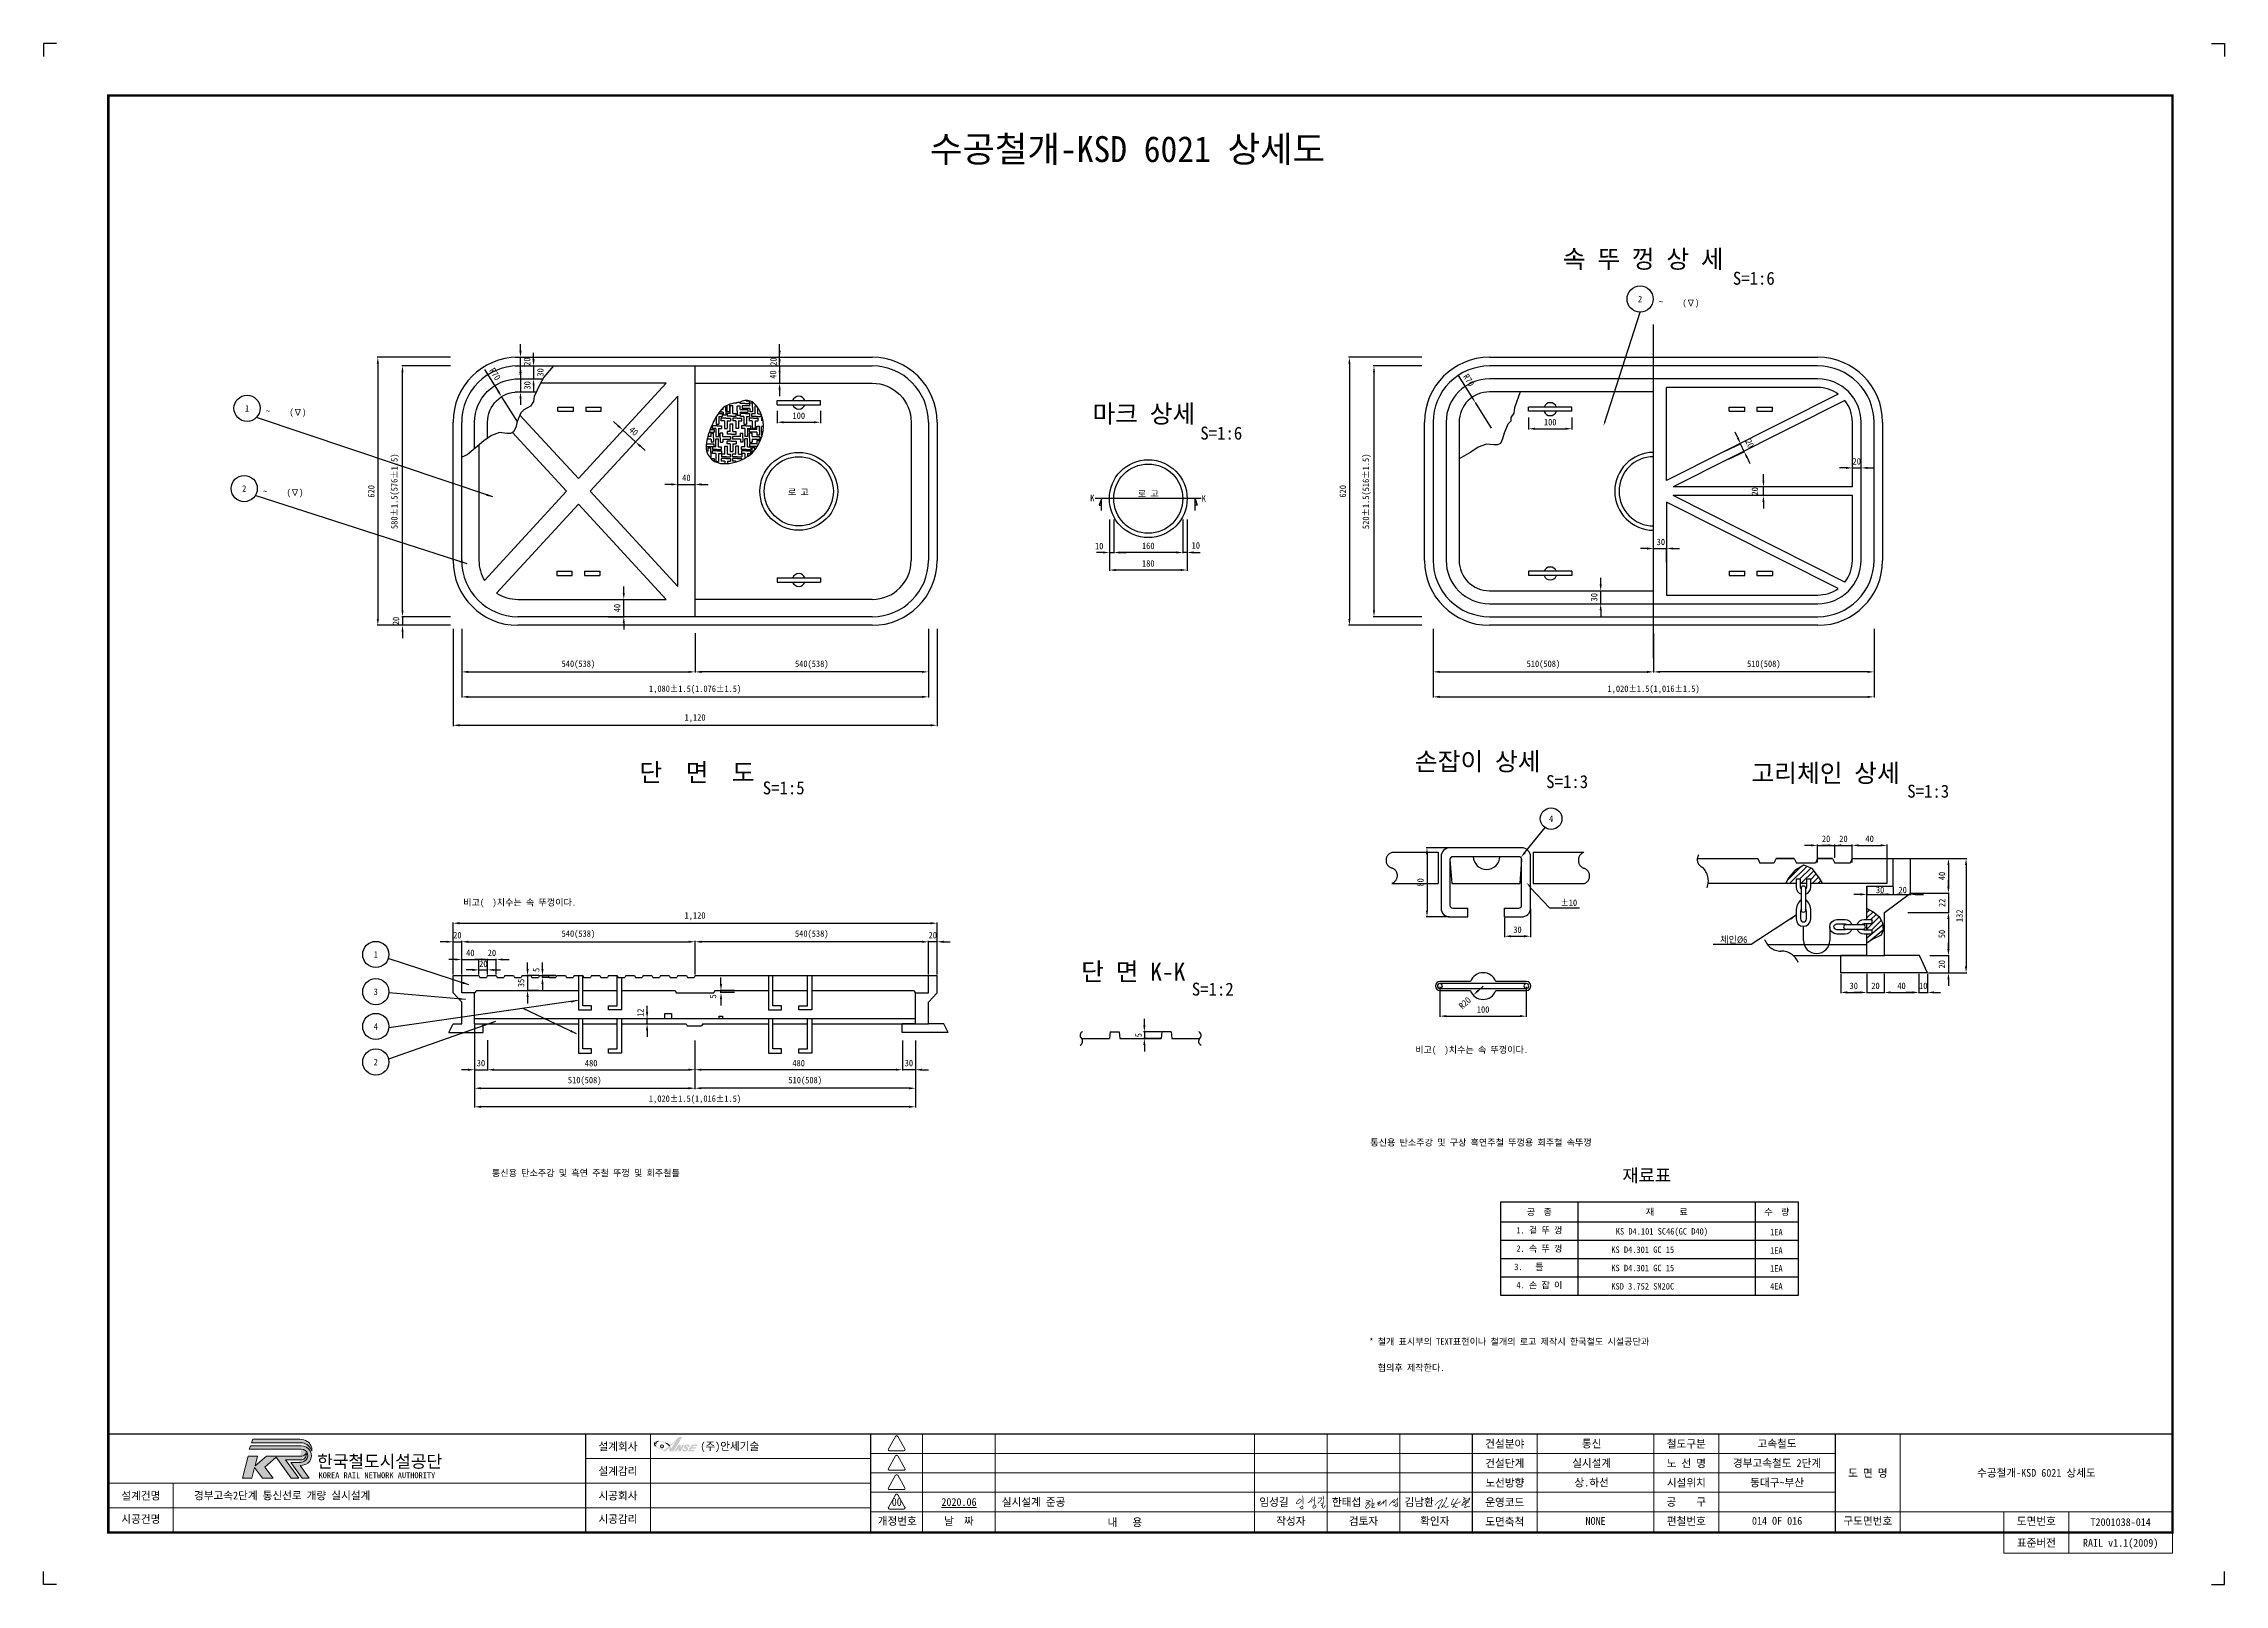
# Paper-space layout '배치1' of a CAD drawing. Header units: millimetres. Extents: x 0 to 841, y 0 to 594.
# The model-space entities are those that its viewports show. They can reach past a viewport. Long polylines and large blocks are cut down to what shows.
import ezdxf
from ezdxf.enums import TextEntityAlignment as Align

# ---------------------------------------------------------------- set-up
doc = ezdxf.new("R2010")
doc.units = ezdxf.units.MM
doc.header["$LTSCALE"] = 60
doc.linetypes.add('CENTER', pattern=[2, 1.25, -0.25, 0.25, -0.25])
for name, color, linetype in [('TN-CNTL', 1, 'CENTER'), ('TN-CUTL', 1, 'CENTER'), ('TN-DIMS', 1, 'Continuous'), ('TN-LEAL', 1, 'Continuous'), ('TN-LEAT', 3, 'Continuous'), ('TN-STEL', 4, 'Continuous'), ('TN-TABL-LIN1', 4, 'Continuous'), ('TN-TABL-LIN2', 1, 'Continuous'), ('TN-TABL-TEX1', 6, 'Continuous'), ('TN-TABL-TEX2', 3, 'Continuous'), ('TN-TEX1', 6, 'Continuous'), ('TN-TEXT', 3, 'Continuous'), ('TX-PAPR', 2, 'Continuous')]:
    doc.layers.add(name, color=color, linetype=linetype)
doc.layers.add('TX-BORD', color=7, linetype='Continuous', lineweight=0)
doc.layers.get('TX-PAPR').freeze()
doc.styles.add('D', font='GulimChe.ttf')
doc.styles.add('GHS', font='GulimChe.ttf')
doc.styles.add('KORAIL', font='GulimChe.ttf')
doc.styles.add('TB_TEXT', font='GulimChe.ttf')
doc.styles.add('TB_WBTXT', font='GulimChe.ttf')
doc.dimstyles.new('D', dxfattribs={"dimtxt": 2.5, "dimasz": 2.5, "dimexe": 1.25, "dimexo": 2, "dimgap": 1, "dimtad": 1, "dimdec": 0, "dimtxsty": 'D', "dimcen": 2.5, "dimclrd": 1, "dimclre": 1, "dimclrt": 7, "dimadec": 0, "dimazin": 0, "dimtfac": 1, "dimtdec": 0, "dimtmove": 0, "dimatfit": 3, "dimfxl": 0, "dimarcsym": 0})

psp = doc.layouts.new('배치1')

msp = doc.modelspace()

# ---------------------------------------------------------------- texts
at = {"layer": 'TN-LEAT', "style": 'D'}
for s, p in [('2', (2911.6, 1310.3)), ('1', (-311.7, 1057.5)), ('2', (-318.3, 871.8)), ('1', (-13.8, -205.8)), ('3', (-13.8, -292)), ('4', (-13.8, -372.4)), ('2', (-13.8, -454.7))]:
    msp.add_text(s, height=15, rotation=358.6592, dxfattribs=at).set_placement(p, align=Align.MIDDLE)
for s, p in [('~', (2955.2, 1296.6)), ('(∇)', (3009.6, 1294)), ('~', (-268, 1043.7)), ('(∇)', (-213.6, 1041.1)), ('~', (-274.6, 858)), ('(∇)', (-220.2, 855.4)), ('K', (1639.3, 842.5)), ('K', (1897.1, 841.5))]:
    msp.add_text(s, height=15, dxfattribs=at).set_placement(p)
at = {"layer": 'TN-LEAT', "ltscale": 0.5, "style": 'D'}
msp.add_text('4', height=7.5, rotation=358.6592, dxfattribs=at).set_placement((5422.6, -150.2), align=Align.MIDDLE)
msp.add_text('%%P10', height=7.5, dxfattribs=at).set_placement((5433.3, -247.3), align=Align.MIDDLE_LEFT)
msp.add_text('체인Ø6', height=7.5, dxfattribs=at).set_placement((5649.6, -290), align=Align.MIDDLE_RIGHT)
at = {"layer": 'TN-TABL-TEX1', "style": 'D'}
for s, p in [('공  종', (2678.5, -801.4)), ('재      료', (2973.4, -801.4)), ('수  량', (3228, -801.4))]:
    msp.add_text(s, height=15, dxfattribs=at).set_placement(p, align=Align.MIDDLE_CENTER)
at = {"layer": 'TN-TABL-TEX2', "style": 'D'}
for s, p in [('1. 겉 뚜 껑', (2678.5, -843.8)), ('KS D4.101 SC46(GC D40)', (2962, -846.3)), ('2. 속 뚜 껑', (2678.5, -886.2)), ('KS D4.301 GC 15', (2917.7, -888.7)), ('3.   틀', (2654.4, -928.5)), ('KS D4.301 GC 15', (2917.7, -931.1)), ('4. 손 잡 이', (2678.5, -970.9)), ('KSD 3.752 SM20C', (2917.7, -973.5))]:
    msp.add_text(s, height=15, dxfattribs=at).set_placement(p, align=Align.MIDDLE_CENTER)
for s, p in [('1EA', (3212.3, -855.6)), ('1EA', (3212.3, -898.1)), ('1EA', (3212.3, -939.5)), ('4EA', (3212.3, -980.9))]:
    msp.add_text(s, height=15, dxfattribs=at).set_placement(p)
at = {"layer": 'TN-TEX1', "style": 'D'}
for s, height, p in [('속 뚜 껑 상 세', 42, (2732.8, 1381.9)), ('S=1:6', 30, (3126.2, 1343.3)), ('마크 상세', 42, (1644.4, 1023.9)), ('S=1:6', 30, (1894, 985.1)), ('단  면  도', 42, (596.1, 194)), ('S=1:5', 30, (881.5, 164.5)), ('재료표', 30, (2870.5, -732))]:
    msp.add_text(s, height=height, dxfattribs=at).set_placement(p)
at = {"layer": 'TN-TEX1', "ltscale": 0.5, "style": 'D'}
for s, height, p in [('손잡이 상세', 21, (5265, -94.5)), ('S=1:3', 15, (5416.9, -114.8)), ('고리체인 상세', 21, (5654.3, -108)), ('S=1:3', 15, (5834.6, -125.9)), ('단 면 K-K', 14, (1728.4, -2339.8)), ('S=1:2', 10, (1813.7, -2351.3))]:
    msp.add_text(s, height=height, dxfattribs=at).set_placement(p)
at = {"layer": 'TN-TEXT'}
for s, style, p in [('로 고', 'D', (939.8, 856)), ('비고(  )치수는 속 뚜껑이다.', 'D', (188.5, -92.9)), ('통신용 탄소주강 및 구상 흑연주철 뚜껑용 회주철 속뚜껑', 'D', (2287.4, -648.3)), ('통신용 탄소주강 및 흑연 주철 뚜껑 및 회주철틀', 'D', (254.9, -719)), ('* 철개 표시부의 TEXT표현이나 철개의 로고 제작시 한국철도 시설공단과', 'GHS', (2285, -1108.8)), ('  협의후 제작한다.', 'GHS', (2285, -1169.3))]:
    msp.add_text(s, height=15, dxfattribs=dict(at, style=style)).set_placement(p)
at = {"layer": 'TN-TEXT', "style": 'D'}
msp.add_text('로 고', height=15, dxfattribs=at).set_placement((1773.5, 860.6), align=Align.MIDDLE)
at = {"layer": 'TN-TEXT', "ltscale": 0.5, "style": 'D'}
msp.add_text('비고(  )치수는 속 뚜껑이다.', height=7.5, dxfattribs=at).set_placement((5265.4, -421.2))

# ---------------------------------------------------------------- blocks, each defined once
blk = doc.blocks.new('CXGLOGO-UNIT-KRNA-COLOR')
h = blk.add_hatch(color=166)
edge = h.paths.add_edge_path()
edge.add_arc((15.3, 4.2), 10, 59.195, 87.6904)
edge.add_line((15.7, 14.2), (-14.6, 14.2))
edge.add_line((-14.6, 14.2), (-15.4, 11.9))
edge.add_line((-15.4, 11.9), (17.3, 11.9))
edge.add_arc((16.4, 4.8), 7.13, 14.4338, 82.8523, ccw=False)
edge.add_arc((17.2, 7.5), 6.18, 351.2788, 418.625)
h = blk.add_hatch(color=166)
edge = h.paths.add_edge_path()
edge.add_line((-17.6, 3.4), (-11.6, 3.4))
edge.add_line((-11.6, 3.4), (-13.1, -2.8))
edge.add_line((-13.1, -2.8), (-5.8, 3.4))
edge.add_line((-5.8, 3.4), (16.9, 3.4))
edge.add_arc((16.5, 6.7), 3.37, 277.1672, 339.2536)
edge.add_arc((16.5, 4.5), 3.37, -86.0611, 17.644, ccw=False)
edge.add_line((16.7, 1.1), (6.4, 1.1))
edge.add_line((6.4, 1.1), (15, -10.7))
edge.add_line((15, -10.7), (10.1, -10.7))
edge.add_line((10.1, -10.7), (0.4, 2.7))
edge.add_line((0.4, 2.7), (-6.9, -3.7))
edge.add_line((-6.9, -3.7), (-1.4, -10.8))
edge.add_line((-1.4, -10.8), (-8.3, -10.8))
edge.add_line((-8.3, -10.8), (-13.5, -4))
edge.add_line((-13.5, -4), (-15.1, -10.8))
edge.add_line((-15.1, -10.8), (-21.2, -10.8))
edge.add_line((-21.2, -10.8), (-17.6, 3.4))
h = blk.add_hatch(color=46)
edge = h.paths.add_edge_path()
edge.add_arc((15.4, 5.5), 6.16, 269.178, 301.5498, ccw=False)
edge.add_line((15.3, -0.7), (9.8, -0.7))
edge.add_line((9.8, -0.7), (17.2, -10.8))
edge.add_line((17.2, -10.8), (21.7, -10.8))
edge.add_line((21.7, -10.8), (15.9, -2.7))
edge.add_arc((15.5, 6.1), 8.86, 272.286, 317.0312)
edge.add_arc((16.8, 3.7), 6.34, 325.2805, 452.1314)
edge.add_line((16.5, 10), (-16, 10))
edge.add_line((-16, 10), (-16.8, 7.8))
edge.add_line((-16.8, 7.8), (16.6, 7.8))
edge.add_arc((16.8, 3.8), 3.99, -62.7193, 92.2922, ccw=False)
at = {"color": 166}
for points in [[(20.4, 12.8, 0.12498), (15.7, 14.2), (-14.6, 14.2), (-15.4, 11.9), (17.3, 11.9, -0.307728), (23.3, 6.6, 0.302614)], [(-17.6, 3.4), (-11.6, 3.4), (-13.1, -2.8), (-5.8, 3.4), (16.9, 3.4, 0.27773), (19.7, 5.5, -0.486141), (16.7, 1.1), (6.4, 1.1), (15, -10.7), (10.1, -10.7), (0.4, 2.7), (-6.9, -3.7), (-1.4, -10.8), (-8.3, -10.8), (-13.5, -4), (-15.1, -10.8), (-21.2, -10.8)]]:
    blk.add_lwpolyline(points, format="xyb", close=True, dxfattribs=at)
at = {"color": 46}
blk.add_lwpolyline([(18.6, 0.2, -0.142195), (15.3, -0.7), (9.8, -0.7), (17.2, -10.8), (21.7, -10.8), (15.9, -2.7, 0.197757), (22, 0.1, 0.61792), (16.5, 10), (-16, 10), (-16.8, 7.8), (16.6, 7.8, -0.802668)], format="xyb", close=True, dxfattribs=at)
blk = doc.blocks.new('CXGLOGO-KRNA-COLOR')
blk.add_blockref('CXGLOGO-UNIT-KRNA-COLOR', (0, 0))
at = {"color": 166, "style": 'KORAIL'}
for s, height, p in [('한국철도시설공단', 8, (26.8, -4)), ('KOREA RAIL NETWORK AUTHORITY', 3.75, (27.7, -10.8))]:
    blk.add_text(s, height=height, dxfattribs=at).set_placement(p)
blk = doc.blocks.new('TXBLKA1-KRNAH')
at = {"layer": 'TX-BORD'}
h = blk.add_hatch(color=5, dxfattribs=at)
h.paths.add_polyline_path([(241.41, 53.44, 0.096425), (239.85, 54.59, 0.1233), (237.07, 55.37, 0.107959), (236.18, 55.25, 0.147974), (235.63, 54.71, 0.146771), (235.6, 53.86, 0.166867), (235.92, 53.32, 0.084002), (237.3, 52.29, 0.125004), (238.6, 51.98, 0.324316), (238.9, 52.16, 0.181232), (238.8, 52.77, -0.176206), (238.41, 52.66, -0.165955), (238.43, 52.37, -0.236091), (238.11, 52.27, -0.163197), (237.2, 52.6, -0.211159), (236.11, 54.03, -0.492063), (237.15, 55.14, -0.264032), (241.01, 53.12, -0.023302), (238.51, 51.28), (239.75, 51.28, 0.034752), (241.24, 52.65, -0.038457), (241.29, 51.28), (242.97, 51.28), (246.25, 56.8), (244.88, 56.8, -0.036327)])
h.paths.add_polyline_path([(242.08, 52.46), (241.66, 53.16, 0.03885), (244.06, 55.69)], flags=16)
h = blk.add_hatch(color=3, dxfattribs=at)
h.paths.add_polyline_path([(244.79, 51.28), (245.61, 51.28), (247.14, 53.85), (246.32, 53.85), (245.64, 52.71), (245.64, 53.85), (244.83, 53.85), (243.3, 51.28), (244.11, 51.28), (244.79, 52.43)])
h.paths.add_polyline_path([(247.73, 51.85, -0.206701), (247.2, 51.81, -0.316027), (247.06, 51.95, -0.031225), (247.06, 52.07), (246.36, 52.07, 0.483426), (246.52, 51.35, 0.203838), (248.04, 51.43, 0.079762), (248.43, 51.8, 0.172378), (248.58, 52.3, 0.221594), (248.3, 52.81, 0.038449), (247.87, 53.02, -0.563174), (247.89, 53.34, -0.276773), (248.29, 53.37, -0.312628), (248.42, 53.08), (249.21, 53.08, 0.143901), (249.17, 53.48, 0.169249), (248.83, 53.82, 0.119216), (248.04, 53.89, 0.167621), (247.24, 53.47, 0.258991), (246.94, 52.74, 0.208246), (247.3, 52.44, -0.022645), (247.74, 52.2, -0.588103)])
h.paths.add_polyline_path([(249.56, 51.83), (249.82, 52.27), (251.36, 52.27), (251.72, 52.86), (250.18, 52.86), (250.44, 53.3), (251.98, 53.3), (252.31, 53.85), (250, 53.85), (248.47, 51.28), (250.78, 51.28), (251.1, 51.83)])
h.paths.add_polyline_path([(239.05, 53.25, 1), (237.87, 53.25, 1)])
at = {"layer": 'DEFPOINTS', "color": 1}
blk.add_line((836, 594), (841, 594), dxfattribs=at)
for points in [[(5, 594), (0, 594), (0, 589)], [(836, 594), (841, 594), (841, 589)], [(5, 0), (0, 0), (0, 5)], [(836, 0), (841, 0), (841, 5)]]:
    blk.add_lwpolyline(points, dxfattribs=at)
at = {"layer": 'TX-BORD'}
for p, q in [((234, 20), (234, 58)), ((319, 50.5), (549.5, 50.5)), ((339, 20), (339, 58)), ((367, 20), (367, 58)), ((467, 20), (467, 58)), ((495, 20), (495, 58)), ((523, 20), (523, 58)), ((549.5, 50.5), (691, 50.5)), ((576, 20), (576, 58)), ((621, 20), (621, 58)), ((646, 20), (646, 58)), ((716, 20), (716, 58)), ((209, 48.5), (319, 48.5)), ((319, 43), (549.5, 43)), ((549.5, 43), (691, 43)), ((25, 39), (319, 39)), ((50, 20), (50, 39)), ((319, 35.5), (549.5, 35.5)), ((549.5, 35.5), (691, 35.5)), ((25, 29.5), (319, 29.5)), ((319, 28), (691, 28)), ((453.5, 28), (373, 28)), ((821, 28), (691, 28)), ((756, 20), (756, 28)), ((781, 12), (781, 28))]:
    blk.add_line(p, q, dxfattribs=at)
at = {"layer": 'TX-BORD', "const_width": 1}
blk.add_lwpolyline([(821, 20), (25, 20), (25, 574), (821, 574)], close=True, dxfattribs=at)
at = {"layer": 'TX-BORD'}
for points, const_width in [([(25, 58), (821, 58)], 0.5), ([(209, 20), (209, 58)], 0.5), ([(209, 20), (209, 58)], 0.5), ([(319, 20), (319, 58)], 0.5), ([(551, 20), (551, 58)], 0.5), ([(691, 20), (691, 58)], 0.5), ([(489.16, 32.47), (490.23, 32.6)], 0.24), ([(510.02, 32.43), (511.22, 32.3), (511.29, 32.17), (511.29, 31.91), (509.68, 31.25), (511.29, 31.91), (511.93, 32.15), (511.29, 31.91), (510.45, 30.87), (510.06, 30.25), (509.86, 29.88), (509.82, 29.64), (509.85, 29.48), (509.94, 29.38), (510.07, 29.35), (510.38, 29.36), (511.09, 29.84), (511.32, 30.09), (511.53, 30.37), (511.52, 30.66), (511.47, 30.83), (511.33, 30.95), (511.02, 30.99), (510.45, 30.87)], 0.24), ([(511.96, 33.12), (512.32, 32.9), (512.39, 32.4), (512.31, 31.14), (512.21, 29.77), (512.24, 29.56), (512.39, 29.52), (512.61, 29.55), (512.95, 29.62), (513.48, 29.76)], 0.24), ([(512.31, 31.14), (512.99, 31.2), (513.13, 31.16), (513.03, 30.78), (512.21, 29.77)], 0.24), ([(514.32, 31.57), (514.59, 31.64), (515.5, 32.11), (514.59, 31.64), (514.69, 31.19), (514.15, 30.85), (514.69, 31.19), (515.47, 31.61), (514.75, 30.62), (514.93, 30.41), (515.2, 30.4), (515.62, 30.7), (516.67, 31.8), (516.69, 32.23), (516.67, 31.8), (516.66, 31.21), (517.64, 32.57), (517.67, 29.98)], 0.24), ([(521.05, 32.83), (519.79, 31.7), (518.83, 30.43), (519.79, 31.7), (520.42, 32.27), (520.32, 31.82), (520.41, 31.55), (520.64, 31.46), (521, 31.65), (520.94, 31.92), (522.01, 32.93), (522.02, 33.4), (522.01, 32.93), (521.99, 31.92), (521.99, 31.59), (521.7, 31.85), (521.99, 31.59), (522.08, 31.07), (522.06, 30.3), (521.97, 30), (521.58, 29.93), (521.29, 29.99), (521.13, 30.2), (521.17, 30.65), (521.36, 30.97), (521.77, 31.01), (522.08, 31)], 0.24), ([(521.15, 30.43), (520.87, 30.43), (520.47, 30.53), (520.28, 30.68)], 0.24)]:
    blk.add_lwpolyline(points, dxfattribs=dict(at, const_width=const_width))
for points in [[(328.58, 57.05), (325.78, 52.19, 0.57735), (326.17, 51.52), (331.78, 51.52, 0.57735), (332.17, 52.19), (329.36, 57.05, 0.57735)], [(328.58, 49.55), (325.78, 44.69, 0.57735), (326.17, 44.02), (331.78, 44.02, 0.57735), (332.17, 44.69), (329.36, 49.55, 0.57735)], [(328.58, 42.05), (325.78, 37.19, 0.57735), (326.17, 36.52), (331.78, 36.52, 0.57735), (332.17, 37.19), (329.36, 42.05, 0.57735)], [(328.58, 34.55), (325.78, 29.69, 0.57735), (326.17, 29.02), (331.78, 29.02, 0.57735), (332.17, 29.69), (329.36, 34.55, 0.57735)]]:
    blk.add_lwpolyline(points, format="xyb", close=True, dxfattribs=at)
at = {"layer": 'TX-BORD', "const_width": 0.24}
for points in [[(485.57, 34.24, -0.031521), (485.64, 32.12, 0.015452), (485.64, 30.85, 0.488947)], [(489.3, 33.6, -0.116912), (488.11, 31.72, -0.245276), (487.54, 31.55, -2.571837)], [(490.15, 33.87, -0.089273), (490.12, 31.67, 0.068943), (490.06, 30.69, 0.261353)], [(493.32, 34.22, -0.102288), (493.6, 33.42, -0.080289), (493.6, 33.07, 0.066761), (493.58, 32.62, -0.06278), (493.53, 31.56, 8.85417)], [(547.43, 33.59, -0.145348), (547.88, 33.43, -0.307225), (547.95, 33.23, -0.212679), (547.38, 32.49, -0.113681), (548.62, 33.04, -0.266507), (548.74, 33, -3.538723)], [(484.54, 33.09, 0.071134), (483.15, 31.48, 0.394214), (483.21, 31.1, 0.224261), (483.52, 31.04, 0.193438), (484.97, 32.08, 0.544983), (484.67, 32.72, 0.066146), (484.03, 32.72, 27.196208)], [(484.41, 29.84, 0.02121), (484.98, 29.12, 0.409369), (485.14, 29.11, -0.211811), (485.49, 29.21, 0.416377), (485.62, 29.3, 0.123643), (485.54, 30.12, 0.523631), (485.28, 30.19, -0.072983), (484.51, 29.7, 0.005941)], [(488.57, 32.27, -0.142438), (489.07, 31.68, 5.949847)], [(490.05, 30.54, 0.235154), (489.49, 29.9, 0.345857), (489.7, 29.41, 0.306746), (490.2, 29.45, 0.103095), (490.63, 29.98, 0.395571), (490.49, 30.5, 0.242915), (490.05, 30.54, 6.064713)], [(491.55, 33.36, 0.139976), (491.83, 33.26, 0.096355), (492.64, 33.37, -0.240321), (492.85, 33.34, -0.353191), (492.93, 33.05, -0.157335), (491.33, 31.22, -6.381378)], [(492.46, 31.11), (493.22, 31.4, -0.375176), (493.45, 31.31, -0.266244), (493.45, 31.13, -0.042219), (493.07, 30.6, -0.159939), (492.63, 30.34, -0.171647), (493.2, 30.37, -0.458058), (493.29, 30.17, 0.159326), (493.23, 29.58, 0.227707), (493.39, 29.37, 0.407988), (493.73, 29.47, -0.001483), (493.89, 29.78, 0.004186), (494.14, 30.24, -0.100484), (494.33, 30.47, -0.346277)], [(536.7, 30.48, -0.382901), (536.65, 30.71, -0.12512), (539.4, 32.69, -0.474239), (539.59, 32.59, -0.046113), (537.92, 29.73, 0.151113), (537.77, 29.29, 0.58991), (537.88, 29.22, 0.096338), (538.33, 29.72, 2.196927)], [(540.73, 33.09, -0.071383), (541.05, 33.41, -0.346917), (541.16, 33.41, -0.258278), (541.18, 33.35, -0.079918), (541.06, 32.96, -0.048596), (539.06, 29.69, 0.947427), (539.13, 29.64, -0.022437), (540.04, 30.36, -0.344585), (540.2, 30.35, -0.12284), (540.25, 30.29, 0.011347), (540.43, 29.85, 0.194638), (540.6, 29.69, 0.189435), (540.9, 29.69, 0.009404), (541.84, 30.24, 3.287276)], [(543.84, 33.07, 0.030212), (542.85, 31.06, 0.575113), (543.08, 30.76, 0.043168), (545.96, 31.58, 0.237594), (546.32, 31.98, 1.260425)], [(545.61, 33.11, 0.150889), (545.13, 32.65, 0.025288), (543.37, 29.61), (544.07, 30.23, -0.448359), (544.33, 30.16, 0.073819), (544.59, 29.67, 0.359456), (544.94, 29.59, 0.031982), (545.26, 29.77, 3.102048)], [(547.6, 31.85, 0.23976), (547.57, 31.5, 0.345796), (547.69, 31.43, 0.195352), (548.64, 32.18, 0.393888), (548.6, 32.35, 0.293784), (548.35, 32.35, 0.099623), (547.44, 31.43, 0.02205), (546.93, 30.69, 0.380988), (546.98, 30.44, 0.18866), (547.1, 30.41), (549.22, 31.59, 0.122154), (549.44, 31.8), (550.04, 33.22, 0.396041), (549.99, 33.36, 0.224142), (549.88, 33.36, 0.078358), (549.02, 32.08), (547.95, 29.67, 0.444285), (547.97, 29.61), (548.29, 29.6, 0.179185), (548.5, 29.67), (549.15, 30.07, -0.135616), (549.34, 30.12), (550.04, 30.11)]]:
    blk.add_lwpolyline(points, format="xyb", dxfattribs=at)
at = {"layer": 'TX-BORD'}
blk.add_lwpolyline([(821, 20), (821, 12), (756, 12), (756, 20)], close=True, dxfattribs=at)
at = {"layer": 'TX-BORD', "color": 3}
blk.add_circle((238.46, 53.25), 0.594, dxfattribs=at)
at = {"layer": 'TX-BORD', "color": 5}
for centre, radius, start, end in [((237.04, 54.23), 1.49, 161.17216, 194.57108), ((236.55, 54.06), 0.967, 192.10036, 229.99429), ((237.06, 54.19), 0.96, 84.64387, 189.44431), ((237.68, 50.02), 5.06, 42.58477, 64.6157)]:
    blk.add_arc(centre, radius, start, end, dxfattribs=at)
at = {"layer": 'TX-BORD', "xscale": 0.6, "yscale": 0.6}
blk.add_blockref('CXGLOGO-KRNA-COLOR', (89.41, 47.41), dxfattribs=at)
at = {"layer": 'TX-BORD', "style": 'TB_TEXT'}
for s, p in [('설계회사', (221.5, 53.25)), ('건설분야', (563.5, 54.25)), ('철도구분', (633.5, 54.25)), ('설계감리', (221.5, 43.75)), ('건설단계', (563.5, 46.75)), ('노 선 명', (633.5, 46.75)), ('도 면 명', (703.5, 43)), ('설계건명', (37.5, 34.25)), ('시공회사', (221.5, 34.25)), ('노선방향', (563.5, 39.25)), ('시설위치', (633.5, 39.25)), ('시공건명', (37.5, 25.25)), ('시공감리', (221.5, 25.25)), ('개정번호', (329.21, 24.5)), ('날  짜', (353, 24.5)), ('내   용', (417, 24)), ('작성자', (481, 24.5)), ('검토자', (509, 24.5)), ('확인자', (536.5, 24.5)), ('운영코드', (563.5, 31.75)), ('도면축척', (563.5, 24.25)), ('공    구', (633.5, 31.75)), ('편철번호', (633.5, 24.5)), ('구도면번호', (703.5, 24.51)), ('도면번호', (768.5, 24.51))]:
    blk.add_text(s, height=3, dxfattribs=at).set_placement(p, align=Align.MIDDLE)
blk.add_text('표준버전', height=3, dxfattribs=at).set_placement((768.5, 16), align=Align.MIDDLE_CENTER)
at = {"layer": 'TX-BORD', "style": 'TB_TEXT', "flags": 1}
blk.add_attdef('TD_CLASSCODE', text='', height=3, dxfattribs=at).set_placement((25, 577.54), align=Align.MIDDLE_LEFT)
at = {"layer": 'TX-BORD'}
for tag, height, style, p in [('TB_MTITIL', 10, 'TB_WBTXT', (418, 553.33)), ('TB_STITL', 7, 'TB_WBTXT', (418, 538.33)), ('TR_RNUM4', 3, 'TB_TEXT', (329, 54.25)), ('TR_RDAT4', 3, 'TB_TEXT', (353, 54.25)), ('TD_FIELD', 3, 'TB_TEXT', (597, 54.25)), ('TD_RLCLASS', 3, 'TB_TEXT', (668.5, 54.25)), ('TD_DNAME_TOP', 3, 'TB_TEXT', (768.5, 48.98)), ('TR_RNUM3', 3, 'TB_TEXT', (329, 46.75)), ('TR_RDAT3', 3, 'TB_TEXT', (353, 46.75)), ('TD_CSTEP', 3, 'TB_TEXT', (597, 46.75)), ('TD_RLNAME', 3, 'TB_TEXT', (668.5, 46.75)), ('TD_DNAME_MAIN', 3, 'TB_TEXT', (768.5, 43)), ('TR_RNUM2', 3, 'TB_TEXT', (329, 39.25)), ('TR_RDAT2', 3, 'TB_TEXT', (353, 39.25)), ('TD_DIRCODE', 3, 'TB_TEXT', (597, 39.25)), ('TD_RLSECT', 3, 'TB_TEXT', (668.5, 39.25)), ('TD_DNAME_BOT', 3, 'TB_TEXT', (768.5, 36.98)), ('TR_RNUM1', 3, 'TB_TEXT', (329, 31.75)), ('TR_RDAT1', 3, 'TB_TEXT', (353, 31.75)), ('TD_SYSCODE', 3, 'TB_TEXT', (597, 31.75)), ('SCALE', 3, 'TB_TEXT', (598.5, 24.45)), ('TD_CSECT', 3, 'TB_TEXT', (668.5, 31.75)), ('TD_DWGNO', 3, 'TB_TEXT', (668.5, 24.5)), ('TD_DWGCODE_PREV', 3, 'TB_TEXT', (736, 24)), ('TD_DWGCODE', 3, 'TB_TEXT', (801, 24)), ('TD_VERSION', 3, 'TB_TEXT', (801, 16))]:
    blk.add_attdef(tag, text='', height=height, dxfattribs=dict(at, style=style)).set_placement(p, align=Align.MIDDLE_CENTER)
at = {"layer": 'TX-BORD', "style": 'TB_TEXT'}
for tag, p in [('TD_DCOMP', (253.27, 53.25)), ('TR_RCON4', (369.52, 54.25)), ('TR_DGN4', (468.83, 54.25)), ('TR_CHK4', (496.83, 54.25)), ('TR_APP4', (524.83, 54.25)), ('TD_DSCCOMP', (253.27, 43.75)), ('TR_RCON3', (369.52, 46.75)), ('TR_DGN3', (468.83, 46.75)), ('TR_CHK3', (496.83, 46.75)), ('TR_APP3', (524.83, 46.75)), ('TD_DNAME', (58, 34.25)), ('TD_CCOMP', (253.27, 34.25)), ('TR_RCON2', (369.52, 39.25)), ('TR_DGN2', (468.83, 39.25)), ('TR_CHK2', (496.83, 39.25)), ('TR_APP2', (524.83, 39.25)), ('TD_CNAME', (58, 25.15)), ('TD_CSCOMP', (253.27, 25.25)), ('TR_RCON1', (369.52, 31.75)), ('TR_DGN1', (468.83, 31.75)), ('TR_CHK1', (496.83, 31.75)), ('TR_APP1', (524.83, 31.75))]:
    blk.add_attdef(tag, text='', height=3, dxfattribs=at).set_placement(p, align=Align.MIDDLE_LEFT)
blk = doc.blocks.new('*D34')
at = {"layer": 'DEFPOINTS', "color": 0}
for p in [(1693.5, 801.8), (1853.5, 801.8), (1693.5, 724)]:
    blk.add_point(p, dxfattribs=at)
at = {"layer": 'TN-DIMS', "color": 1, "lineweight": -2}
for p, q in [((1693.5, 800), (1693.5, 722.2)), ((1853.5, 800), (1853.5, 722.2)), ((1838.5, 724), (1708.5, 724))]:
    blk.add_line(p, q, dxfattribs=at)
at = {"layer": 'TN-DIMS', "color": 1}
for points in [[(1708.5, 726.5), (1708.5, 721.5), (1693.5, 724)], [(1838.5, 726.5), (1838.5, 721.5), (1853.5, 724)]]:
    blk.add_solid(points, dxfattribs=at)
at = {"layer": 'TN-DIMS', "color": 3, "insert": (1773.5, 739.2), "char_height": 15, "attachment_point": 5, "style": 'D'}
blk.add_mtext('160', dxfattribs=at)
blk = doc.blocks.new('*D35')
at = {"layer": 'DEFPOINTS', "color": 0}
for p in [(1683.5, 801.8), (1863.5, 801.8), (1683.5, 683.4)]:
    blk.add_point(p, dxfattribs=at)
at = {"layer": 'TN-DIMS', "color": 1, "lineweight": -2}
for p, q in [((1683.5, 800), (1683.5, 681.6)), ((1863.5, 800), (1863.5, 681.6)), ((1848.5, 683.4), (1698.5, 683.4))]:
    blk.add_line(p, q, dxfattribs=at)
at = {"layer": 'TN-DIMS', "color": 1}
for points in [[(1698.5, 685.9), (1698.5, 680.9), (1683.5, 683.4)], [(1848.5, 685.9), (1848.5, 680.9), (1863.5, 683.4)]]:
    blk.add_solid(points, dxfattribs=at)
at = {"layer": 'TN-DIMS', "color": 3, "insert": (1773.5, 698.6), "char_height": 15, "attachment_point": 5, "style": 'D'}
blk.add_mtext('180', dxfattribs=at)
blk = doc.blocks.new('*D36')
at = {"layer": 'DEFPOINTS', "color": 0}
for p in [(224.9, -217.5), (184.9, -254.3), (224.9, -254.3)]:
    blk.add_point(p, dxfattribs=at)
at = {"layer": 'TN-DIMS', "color": 1, "lineweight": -2}
for p, q in [((169.9, -217.5), (154.9, -217.5)), ((184.9, -252.5), (184.9, -215.7)), ((184.9, -217.5), (224.9, -217.5)), ((224.9, -252.5), (224.9, -215.7)), ((239.9, -217.5), (254.9, -217.5))]:
    blk.add_line(p, q, dxfattribs=at)
at = {"layer": 'TN-DIMS', "color": 1}
for points in [[(169.9, -215), (169.9, -220), (184.9, -217.5)], [(239.9, -215), (239.9, -220), (224.9, -217.5)]]:
    blk.add_solid(points, dxfattribs=at)
at = {"layer": 'TN-DIMS', "color": 3, "insert": (204.9, -202.3), "char_height": 15, "attachment_point": 5, "style": 'D'}
blk.add_mtext('40', dxfattribs=at)
blk = doc.blocks.new('*D37')
at = {"layer": 'DEFPOINTS', "color": 0}
for p in [(214.5, -403), (724.6, -403), (724.6, -515.3)]:
    blk.add_point(p, dxfattribs=at)
at = {"layer": 'TN-DIMS', "color": 1, "lineweight": -2}
for p, q in [((214.5, -404.8), (214.5, -517.1)), ((724.6, -404.8), (724.6, -517.1)), ((229.5, -515.3), (709.6, -515.3))]:
    blk.add_line(p, q, dxfattribs=at)
at = {"layer": 'TN-DIMS', "color": 1}
for points in [[(229.5, -512.8), (229.5, -517.8), (214.5, -515.3)], [(709.6, -512.8), (709.6, -517.8), (724.6, -515.3)]]:
    blk.add_solid(points, dxfattribs=at)
at = {"layer": 'TN-DIMS', "color": 3, "insert": (469.5, -498.4), "char_height": 15, "attachment_point": 5, "style": 'D'}
blk.add_mtext('510(508)', dxfattribs=at)
blk = doc.blocks.new('*D38')
at = {"layer": 'DEFPOINTS', "color": 0}
for p in [(214.5, -366.3), (244.5, -402.1), (244.5, -472.5)]:
    blk.add_point(p, dxfattribs=at)
at = {"layer": 'TN-DIMS', "color": 1, "lineweight": -2}
for p, q in [((214.5, -368.1), (214.5, -474.3)), ((244.5, -403.9), (244.5, -474.3)), ((199.5, -472.5), (184.5, -472.5)), ((214.5, -472.5), (244.5, -472.5)), ((259.5, -472.5), (274.5, -472.5))]:
    blk.add_line(p, q, dxfattribs=at)
at = {"layer": 'TN-DIMS', "color": 1}
for points in [[(199.5, -470), (199.5, -475), (214.5, -472.5)], [(259.5, -470), (259.5, -475), (244.5, -472.5)]]:
    blk.add_solid(points, dxfattribs=at)
at = {"layer": 'TN-DIMS', "color": 3, "insert": (229.5, -457.3), "char_height": 15, "attachment_point": 5, "style": 'D'}
blk.add_mtext('30', dxfattribs=at)
blk = doc.blocks.new('*D39')
at = {"layer": 'DEFPOINTS', "color": 0}
for p in [(214.5, -403), (1234.9, -403), (214.5, -558.2)]:
    blk.add_point(p, dxfattribs=at)
at = {"layer": 'TN-DIMS', "color": 1, "lineweight": -2}
for p, q in [((214.5, -404.8), (214.5, -560)), ((1234.9, -404.8), (1234.9, -560)), ((1219.9, -558.2), (229.5, -558.2))]:
    blk.add_line(p, q, dxfattribs=at)
at = {"layer": 'TN-DIMS', "color": 1}
for points in [[(229.5, -555.7), (229.5, -560.7), (214.5, -558.2)], [(1219.9, -555.7), (1219.9, -560.7), (1234.9, -558.2)]]:
    blk.add_solid(points, dxfattribs=at)
at = {"layer": 'TN-DIMS', "color": 3, "insert": (724.7, -541.2), "char_height": 15, "attachment_point": 5, "style": 'D'}
blk.add_mtext('1,020%%P1.5(1,016%%P1.5)', dxfattribs=at)
blk = doc.blocks.new('*D40')
at = {"layer": 'DEFPOINTS', "color": 0}
for p in [(724.9, -176.5), (184.9, -254.3), (724.9, -254.3)]:
    blk.add_point(p, dxfattribs=at)
at = {"layer": 'TN-DIMS', "color": 1, "lineweight": -2}
for p, q in [((184.9, -252.5), (184.9, -174.7)), ((199.9, -176.5), (709.9, -176.5)), ((724.9, -252.5), (724.9, -174.7))]:
    blk.add_line(p, q, dxfattribs=at)
at = {"layer": 'TN-DIMS', "color": 1}
for points in [[(199.9, -174), (199.9, -179), (184.9, -176.5)], [(709.9, -174), (709.9, -179), (724.9, -176.5)]]:
    blk.add_solid(points, dxfattribs=at)
at = {"layer": 'TN-DIMS', "color": 3, "insert": (454.9, -159.5), "char_height": 15, "attachment_point": 5, "style": 'D'}
blk.add_mtext('540(538)', dxfattribs=at)
blk = doc.blocks.new('*D41')
at = {"layer": 'DEFPOINTS', "color": 0}
for p in [(1284.9, -133.6), (164.9, -254.3), (1284.9, -254.3)]:
    blk.add_point(p, dxfattribs=at)
at = {"layer": 'TN-DIMS', "color": 1, "lineweight": -2}
for p, q in [((164.9, -252.5), (164.9, -131.8)), ((179.9, -133.6), (1269.9, -133.6)), ((1284.9, -252.5), (1284.9, -131.8))]:
    blk.add_line(p, q, dxfattribs=at)
at = {"layer": 'TN-DIMS', "color": 1}
for points in [[(179.9, -131.1), (179.9, -136.1), (164.9, -133.6)], [(1269.9, -131.1), (1269.9, -136.1), (1284.9, -133.6)]]:
    blk.add_solid(points, dxfattribs=at)
at = {"layer": 'TN-DIMS', "color": 3, "insert": (724.9, -117.5), "char_height": 15, "attachment_point": 5, "style": 'D'}
blk.add_mtext('1,120', dxfattribs=at)
blk = doc.blocks.new('*D42')
at = {"layer": 'DEFPOINTS', "color": 0}
for p in [(184.9, -176.5), (164.9, -254.3), (184.9, -254.3)]:
    blk.add_point(p, dxfattribs=at)
at = {"layer": 'TN-DIMS', "color": 1, "lineweight": -2}
for p, q in [((149.9, -176.5), (134.9, -176.5)), ((164.9, -252.5), (164.9, -174.7)), ((164.9, -176.5), (184.9, -176.5)), ((184.9, -252.5), (184.9, -174.7)), ((199.9, -176.5), (214.9, -176.5))]:
    blk.add_line(p, q, dxfattribs=at)
at = {"layer": 'TN-DIMS', "color": 1}
for points in [[(149.9, -174), (149.9, -179), (164.9, -176.5)], [(199.9, -174), (199.9, -179), (184.9, -176.5)]]:
    blk.add_solid(points, dxfattribs=at)
at = {"layer": 'TN-DIMS', "color": 3, "insert": (174.9, -161.3), "char_height": 15, "attachment_point": 5, "style": 'D'}
blk.add_mtext('20', dxfattribs=at)
blk = doc.blocks.new('*D43')
at = {"layer": 'DEFPOINTS', "color": 0}
for p in [(724.6, -403), (1234.9, -403), (724.6, -515.3)]:
    blk.add_point(p, dxfattribs=at)
at = {"layer": 'TN-DIMS', "color": 1, "lineweight": -2}
for p, q in [((724.6, -404.8), (724.6, -517.1)), ((1234.9, -404.8), (1234.9, -517.1)), ((1219.9, -515.3), (739.6, -515.3))]:
    blk.add_line(p, q, dxfattribs=at)
at = {"layer": 'TN-DIMS', "color": 1}
for points in [[(739.6, -512.8), (739.6, -517.8), (724.6, -515.3)], [(1219.9, -512.8), (1219.9, -517.8), (1234.9, -515.3)]]:
    blk.add_solid(points, dxfattribs=at)
at = {"layer": 'TN-DIMS', "color": 3, "insert": (979.7, -498.4), "char_height": 15, "attachment_point": 5, "style": 'D'}
blk.add_mtext('510(508)', dxfattribs=at)
blk = doc.blocks.new('*D44')
at = {"layer": 'DEFPOINTS', "color": 0}
for p in [(724.6, -403), (1204.6, -403), (724.6, -472.5)]:
    blk.add_point(p, dxfattribs=at)
at = {"layer": 'TN-DIMS', "color": 1, "lineweight": -2}
for p, q in [((724.6, -404.8), (724.6, -474.3)), ((1204.6, -404.8), (1204.6, -474.3)), ((1189.6, -472.5), (739.6, -472.5))]:
    blk.add_line(p, q, dxfattribs=at)
at = {"layer": 'TN-DIMS', "color": 1}
for points in [[(739.6, -470), (739.6, -475), (724.6, -472.5)], [(1189.6, -470), (1189.6, -475), (1204.6, -472.5)]]:
    blk.add_solid(points, dxfattribs=at)
at = {"layer": 'TN-DIMS', "color": 3, "insert": (964.6, -457.3), "char_height": 15, "attachment_point": 5, "style": 'D'}
blk.add_mtext('480', dxfattribs=at)
blk = doc.blocks.new('*D45')
at = {"layer": 'DEFPOINTS', "color": 0}
for p in [(724.9, -176.5), (724.9, -254.3), (1264.9, -254.3)]:
    blk.add_point(p, dxfattribs=at)
at = {"layer": 'TN-DIMS', "color": 1, "lineweight": -2}
for p, q in [((724.9, -252.5), (724.9, -174.7)), ((1249.9, -176.5), (739.9, -176.5)), ((1264.9, -252.5), (1264.9, -174.7))]:
    blk.add_line(p, q, dxfattribs=at)
at = {"layer": 'TN-DIMS', "color": 1}
for points in [[(739.9, -174), (739.9, -179), (724.9, -176.5)], [(1249.9, -174), (1249.9, -179), (1264.9, -176.5)]]:
    blk.add_solid(points, dxfattribs=at)
at = {"layer": 'TN-DIMS', "color": 3, "insert": (994.9, -159.5), "char_height": 15, "attachment_point": 5, "style": 'D'}
blk.add_mtext('540(538)', dxfattribs=at)
blk = doc.blocks.new('*D46')
at = {"layer": 'DEFPOINTS', "color": 0}
for p in [(244.5, -402.1), (724.6, -403), (724.6, -472.5)]:
    blk.add_point(p, dxfattribs=at)
at = {"layer": 'TN-DIMS', "color": 1, "lineweight": -2}
for p, q in [((244.5, -403.9), (244.5, -474.3)), ((724.6, -404.8), (724.6, -474.3)), ((259.5, -472.5), (709.6, -472.5))]:
    blk.add_line(p, q, dxfattribs=at)
at = {"layer": 'TN-DIMS', "color": 1}
for points in [[(259.5, -470), (259.5, -475), (244.5, -472.5)], [(709.6, -470), (709.6, -475), (724.6, -472.5)]]:
    blk.add_solid(points, dxfattribs=at)
at = {"layer": 'TN-DIMS', "color": 3, "insert": (484.5, -457.3), "char_height": 15, "attachment_point": 5, "style": 'D'}
blk.add_mtext('480', dxfattribs=at)
blk = doc.blocks.new('*D47')
at = {"layer": 'DEFPOINTS', "color": 0}
for p in [(613.9, -354.3), (617, -354.3), (617, -366.3)]:
    blk.add_point(p, dxfattribs=at)
at = {"layer": 'TN-DIMS', "color": 1, "lineweight": -2}
for p, q in [((613.9, -339.3), (613.9, -324.3)), ((615.2, -354.3), (612.1, -354.3)), ((615.2, -366.3), (612.1, -366.3)), ((613.9, -366.3), (613.9, -354.3)), ((613.9, -381.3), (613.9, -396.3))]:
    blk.add_line(p, q, dxfattribs=at)
at = {"layer": 'TN-DIMS', "color": 1}
for points in [[(611.4, -339.3), (616.4, -339.3), (613.9, -354.3)], [(611.4, -381.3), (616.4, -381.3), (613.9, -366.3)]]:
    blk.add_solid(points, dxfattribs=at)
at = {"layer": 'TN-DIMS', "color": 3, "insert": (598.7, -340.7), "char_height": 15, "attachment_point": 5, "rotation": 90, "style": 'D'}
blk.add_mtext('12', dxfattribs=at)
blk = doc.blocks.new('*D48')
at = {"layer": 'DEFPOINTS', "color": 0}
for p in [(371.8, -259.2), (404.9, -254.3), (404.9, -259.2)]:
    blk.add_point(p, dxfattribs=at)
at = {"layer": 'TN-DIMS', "color": 1, "lineweight": -2}
for p, q in [((371.8, -239.3), (371.8, -224.3)), ((403.1, -254.3), (370, -254.3)), ((403.1, -259.2), (370, -259.2)), ((371.8, -254.3), (371.8, -259.2)), ((371.8, -274.2), (371.8, -289.2))]:
    blk.add_line(p, q, dxfattribs=at)
at = {"layer": 'TN-DIMS', "color": 1}
for points in [[(369.3, -239.3), (374.3, -239.3), (371.8, -254.3)], [(369.3, -274.2), (374.3, -274.2), (371.8, -259.2)]]:
    blk.add_solid(points, dxfattribs=at)
at = {"layer": 'TN-DIMS', "color": 3, "insert": (357.4, -241.5), "char_height": 15, "attachment_point": 5, "rotation": 90, "style": 'D'}
blk.add_mtext('5', dxfattribs=at)
blk = doc.blocks.new('*D49')
at = {"layer": 'DEFPOINTS', "color": 0}
for p in [(364.9, -254.3), (337.4, -289.3), (364.9, -289.3)]:
    blk.add_point(p, dxfattribs=at)
at = {"layer": 'TN-DIMS', "color": 1, "lineweight": -2}
for p, q in [((337.4, -239.3), (337.4, -224.3)), ((363.1, -254.3), (335.6, -254.3)), ((337.4, -254.3), (337.4, -289.3)), ((363.1, -289.3), (335.6, -289.3)), ((337.4, -304.3), (337.4, -319.3))]:
    blk.add_line(p, q, dxfattribs=at)
at = {"layer": 'TN-DIMS', "color": 1}
for points in [[(334.9, -239.3), (339.9, -239.3), (337.4, -254.3)], [(334.9, -304.3), (339.9, -304.3), (337.4, -289.3)]]:
    blk.add_solid(points, dxfattribs=at)
at = {"layer": 'TN-DIMS', "color": 3, "insert": (322.2, -271.8), "char_height": 15, "attachment_point": 5, "rotation": 90, "style": 'D'}
blk.add_mtext('35', dxfattribs=at)
blk = doc.blocks.new('*D50')
at = {"layer": 'DEFPOINTS', "color": 0}
for p in [(264.9, -217.5), (244.9, -254.3), (264.9, -254.3)]:
    blk.add_point(p, dxfattribs=at)
at = {"layer": 'TN-DIMS', "color": 1, "lineweight": -2}
for p, q in [((229.9, -217.5), (214.9, -217.5)), ((244.9, -252.5), (244.9, -215.7)), ((244.9, -217.5), (264.9, -217.5)), ((264.9, -252.5), (264.9, -215.7)), ((279.9, -217.5), (294.9, -217.5))]:
    blk.add_line(p, q, dxfattribs=at)
at = {"layer": 'TN-DIMS', "color": 1}
for points in [[(229.9, -215), (229.9, -220), (244.9, -217.5)], [(279.9, -215), (279.9, -220), (264.9, -217.5)]]:
    blk.add_solid(points, dxfattribs=at)
at = {"layer": 'TN-DIMS', "color": 3, "insert": (254.9, -202.3), "char_height": 15, "attachment_point": 5, "style": 'D'}
blk.add_mtext('20', dxfattribs=at)
blk = doc.blocks.new('*D51')
at = {"layer": 'DEFPOINTS', "color": 0}
for p in [(244.9, -241.5), (224.9, -254.3), (244.9, -254.3)]:
    blk.add_point(p, dxfattribs=at)
at = {"layer": 'TN-DIMS', "color": 1, "lineweight": -2}
for p, q in [((209.9, -241.5), (194.9, -241.5)), ((224.9, -252.5), (224.9, -239.7)), ((224.9, -241.5), (244.9, -241.5)), ((244.9, -252.5), (244.9, -239.7)), ((259.9, -241.5), (274.9, -241.5))]:
    blk.add_line(p, q, dxfattribs=at)
at = {"layer": 'TN-DIMS', "color": 1}
for points in [[(209.9, -239), (209.9, -244), (224.9, -241.5)], [(259.9, -239), (259.9, -244), (244.9, -241.5)]]:
    blk.add_solid(points, dxfattribs=at)
at = {"layer": 'TN-DIMS', "color": 3, "insert": (234.9, -227.7), "char_height": 15, "attachment_point": 5, "style": 'D'}
blk.add_mtext('20', dxfattribs=at)
blk = doc.blocks.new('*D52')
at = {"layer": 'DEFPOINTS', "color": 0}
for p in [(784.9, -289.3), (818, -289.3), (818, -294.2)]:
    blk.add_point(p, dxfattribs=at)
at = {"layer": 'TN-DIMS', "color": 1, "lineweight": -2}
for p, q in [((784.9, -274.3), (784.9, -259.3)), ((816.2, -289.3), (783.1, -289.3)), ((816.2, -294.2), (783.1, -294.2)), ((784.9, -294.2), (784.9, -289.3)), ((784.9, -309.2), (784.9, -324.2))]:
    blk.add_line(p, q, dxfattribs=at)
at = {"layer": 'TN-DIMS', "color": 1}
for points in [[(782.4, -274.3), (787.4, -274.3), (784.9, -289.3)], [(782.4, -309.2), (787.4, -309.2), (784.9, -294.2)]]:
    blk.add_solid(points, dxfattribs=at)
at = {"layer": 'TN-DIMS', "color": 3, "insert": (766.4, -302.9), "char_height": 15, "attachment_point": 5, "rotation": 90, "style": 'D'}
blk.add_mtext('5', dxfattribs=at)
blk = doc.blocks.new('*D53')
at = {"layer": 'DEFPOINTS', "color": 0}
for p in [(1204.6, -403), (1234.9, -403), (1204.6, -472.5)]:
    blk.add_point(p, dxfattribs=at)
at = {"layer": 'TN-DIMS', "color": 1, "lineweight": -2}
for p, q in [((1204.6, -404.8), (1204.6, -474.3)), ((1234.9, -404.8), (1234.9, -474.3)), ((1189.6, -472.5), (1174.6, -472.5)), ((1234.9, -472.5), (1204.6, -472.5)), ((1249.9, -472.5), (1264.9, -472.5))]:
    blk.add_line(p, q, dxfattribs=at)
at = {"layer": 'TN-DIMS', "color": 1}
for points in [[(1189.6, -470), (1189.6, -475), (1204.6, -472.5)], [(1249.9, -470), (1249.9, -475), (1234.9, -472.5)]]:
    blk.add_solid(points, dxfattribs=at)
at = {"layer": 'TN-DIMS', "color": 3, "insert": (1219.7, -457.3), "char_height": 15, "attachment_point": 5, "style": 'D'}
blk.add_mtext('30', dxfattribs=at)
blk = doc.blocks.new('*D54')
at = {"layer": 'DEFPOINTS', "color": 0, "ltscale": 0.5}
for p in [(1777.1, -2384.3), (1790.1, -2384.3), (1790.7, -2379.3)]:
    blk.add_point(p, dxfattribs=at)
at = {"layer": 'TN-DIMS', "color": 1, "lineweight": -2, "ltscale": 0.5}
for p, q in [((1777.1, -2374.3), (1777.1, -2369.3)), ((1790.1, -2379.3), (1776.5, -2379.3)), ((1789.5, -2384.3), (1776.5, -2384.3)), ((1777.1, -2379.3), (1777.1, -2384.3)), ((1777.1, -2389.3), (1777.1, -2394.3))]:
    blk.add_line(p, q, dxfattribs=at)
at = {"layer": 'TN-DIMS', "color": 1, "ltscale": 0.5}
for points in [[(1776.3, -2374.3), (1777.9, -2374.3), (1777.1, -2379.3)], [(1776.3, -2389.3), (1777.9, -2389.3), (1777.1, -2384.3)]]:
    blk.add_solid(points, dxfattribs=at)
at = {"layer": 'TN-DIMS', "color": 3, "ltscale": 0.5, "insert": (1772.6, -2381.8), "char_height": 5, "attachment_point": 5, "rotation": 90, "style": 'D'}
blk.add_mtext('5', dxfattribs=at)
blk = doc.blocks.new('*D55')
at = {"layer": 'DEFPOINTS', "color": 0}
for p in [(1264.9, -176.5), (1264.9, -254.3), (1284.9, -254.3)]:
    blk.add_point(p, dxfattribs=at)
at = {"layer": 'TN-DIMS', "color": 1, "lineweight": -2}
for p, q in [((1249.9, -176.5), (1234.9, -176.5)), ((1264.9, -252.5), (1264.9, -174.7)), ((1284.9, -176.5), (1264.9, -176.5)), ((1284.9, -252.5), (1284.9, -174.7)), ((1299.9, -176.5), (1314.9, -176.5))]:
    blk.add_line(p, q, dxfattribs=at)
at = {"layer": 'TN-DIMS', "color": 1}
for points in [[(1249.9, -174), (1249.9, -179), (1264.9, -176.5)], [(1299.9, -174), (1299.9, -179), (1284.9, -176.5)]]:
    blk.add_solid(points, dxfattribs=at)
at = {"layer": 'TN-DIMS', "color": 3, "insert": (1274.9, -161.3), "char_height": 15, "attachment_point": 5, "style": 'D'}
blk.add_mtext('20', dxfattribs=at)
blk = doc.blocks.new('*D56')
at = {"layer": 'DEFPOINTS', "color": 0}
for p in [(184.9, 539.3), (724.9, 539.3), (724.9, 447.8)]:
    blk.add_point(p, dxfattribs=at)
at = {"layer": 'TN-DIMS', "color": 1, "lineweight": -2}
for p, q in [((184.9, 537.5), (184.9, 446)), ((724.9, 537.5), (724.9, 446)), ((199.9, 447.8), (709.9, 447.8))]:
    blk.add_line(p, q, dxfattribs=at)
at = {"layer": 'TN-DIMS', "color": 1}
for points in [[(199.9, 450.3), (199.9, 445.3), (184.9, 447.8)], [(709.9, 450.3), (709.9, 445.3), (724.9, 447.8)]]:
    blk.add_solid(points, dxfattribs=at)
at = {"layer": 'TN-DIMS', "color": 3, "insert": (454.9, 464.7), "char_height": 15, "attachment_point": 5, "style": 'D'}
blk.add_mtext('540(538)', dxfattribs=at)
blk = doc.blocks.new('*D57')
at = {"layer": 'DEFPOINTS', "color": 0}
for p in [(184.9, 548.8), (1264.9, 548.8), (1264.9, 390)]:
    blk.add_point(p, dxfattribs=at)
at = {"layer": 'TN-DIMS', "color": 1, "lineweight": -2}
for p, q in [((184.9, 547), (184.9, 388.2)), ((1264.9, 547), (1264.9, 388.2)), ((199.9, 390), (1249.9, 390))]:
    blk.add_line(p, q, dxfattribs=at)
at = {"layer": 'TN-DIMS', "color": 1}
for points in [[(199.9, 392.5), (199.9, 387.5), (184.9, 390)], [(1249.9, 392.5), (1249.9, 387.5), (1264.9, 390)]]:
    blk.add_solid(points, dxfattribs=at)
at = {"layer": 'TN-DIMS', "color": 3, "insert": (724.9, 407), "char_height": 15, "attachment_point": 5, "style": 'D'}
blk.add_mtext('1,080%%P1.5(1.076%%P1.5)', dxfattribs=at)
blk = doc.blocks.new('*D58')
at = {"layer": 'DEFPOINTS', "color": 0}
for p in [(164.9, 548.8), (1284.9, 548.8), (1284.9, 324.3)]:
    blk.add_point(p, dxfattribs=at)
at = {"layer": 'TN-DIMS', "color": 1, "lineweight": -2}
for p, q in [((164.9, 547), (164.9, 322.5)), ((1284.9, 547), (1284.9, 322.5)), ((179.9, 324.3), (1269.9, 324.3))]:
    blk.add_line(p, q, dxfattribs=at)
at = {"layer": 'TN-DIMS', "color": 1}
for points in [[(179.9, 326.8), (179.9, 321.8), (164.9, 324.3)], [(1269.9, 326.8), (1269.9, 321.8), (1284.9, 324.3)]]:
    blk.add_solid(points, dxfattribs=at)
at = {"layer": 'TN-DIMS', "color": 3, "insert": (724.9, 340.5), "char_height": 15, "attachment_point": 5, "style": 'D'}
blk.add_mtext('1,120', dxfattribs=at)
blk = doc.blocks.new('*D59')
at = {"layer": 'DEFPOINTS', "color": 0}
for p in [(47.9, 1155.5), (160.6, 1155.5), (160.6, 575.5)]:
    blk.add_point(p, dxfattribs=at)
at = {"layer": 'TN-DIMS', "color": 1, "lineweight": -2}
for p, q in [((158.8, 1155.5), (46.1, 1155.5)), ((47.9, 590.5), (47.9, 1140.5)), ((158.8, 575.5), (46.1, 575.5))]:
    blk.add_line(p, q, dxfattribs=at)
at = {"layer": 'TN-DIMS', "color": 1}
for points in [[(45.4, 1140.5), (50.4, 1140.5), (47.9, 1155.5)], [(45.4, 590.5), (50.4, 590.5), (47.9, 575.5)]]:
    blk.add_solid(points, dxfattribs=at)
at = {"layer": 'TN-DIMS', "color": 3, "insert": (31, 865.5), "char_height": 15, "attachment_point": 5, "rotation": 90, "style": 'D'}
blk.add_mtext('580%%P1.5(576%%P1.5)', dxfattribs=at)
blk = doc.blocks.new('*D60')
at = {"layer": 'DEFPOINTS', "color": 0}
for p in [(160.6, 1175.5), (-9.1, 555.5), (160.6, 555.5)]:
    blk.add_point(p, dxfattribs=at)
at = {"layer": 'TN-DIMS', "color": 1, "lineweight": -2}
for p, q in [((158.8, 1175.5), (-10.9, 1175.5)), ((-9.1, 1160.5), (-9.1, 570.5)), ((158.8, 555.5), (-10.9, 555.5))]:
    blk.add_line(p, q, dxfattribs=at)
at = {"layer": 'TN-DIMS', "color": 1}
for points in [[(-11.6, 1160.5), (-6.6, 1160.5), (-9.1, 1175.5)], [(-11.6, 570.5), (-6.6, 570.5), (-9.1, 555.5)]]:
    blk.add_solid(points, dxfattribs=at)
at = {"layer": 'TN-DIMS', "color": 3, "insert": (-24.3, 865.5), "char_height": 15, "attachment_point": 5, "rotation": 90, "style": 'D'}
blk.add_mtext('620', dxfattribs=at)
blk = doc.blocks.new('*D61')
at = {"layer": 'DEFPOINTS', "color": 0}
for p in [(160.6, 575.5), (47.9, 555.5), (160.6, 555.5)]:
    blk.add_point(p, dxfattribs=at)
at = {"layer": 'TN-DIMS', "color": 1, "lineweight": -2}
for p, q in [((47.9, 590.5), (47.9, 605.5)), ((158.8, 575.5), (46.1, 575.5)), ((47.9, 575.5), (47.9, 555.5)), ((158.8, 555.5), (46.1, 555.5)), ((47.9, 540.5), (47.9, 525.5))]:
    blk.add_line(p, q, dxfattribs=at)
at = {"layer": 'TN-DIMS', "color": 1}
for points in [[(45.4, 590.5), (50.4, 590.5), (47.9, 575.5)], [(45.4, 540.5), (50.4, 540.5), (47.9, 555.5)]]:
    blk.add_solid(points, dxfattribs=at)
at = {"layer": 'TN-DIMS', "color": 3, "insert": (32.8, 565.5), "char_height": 15, "attachment_point": 5, "rotation": 90, "style": 'D'}
blk.add_mtext('20', dxfattribs=at)
blk = doc.blocks.new('*D62')
at = {"layer": 'DEFPOINTS', "color": 0}
for p in [(914.9, 1053.2), (1014.9, 1053.2), (1014.9, 1025.2)]:
    blk.add_point(p, dxfattribs=at)
at = {"layer": 'TN-DIMS', "color": 1, "lineweight": -2}
for p, q in [((914.9, 1051.4), (914.9, 1023.4)), ((1014.9, 1051.4), (1014.9, 1023.4)), ((929.9, 1025.2), (999.9, 1025.2))]:
    blk.add_line(p, q, dxfattribs=at)
at = {"layer": 'TN-DIMS', "color": 1}
for points in [[(929.9, 1027.7), (929.9, 1022.7), (914.9, 1025.2)], [(999.9, 1027.7), (999.9, 1022.7), (1014.9, 1025.2)]]:
    blk.add_solid(points, dxfattribs=at)
at = {"layer": 'TN-DIMS', "color": 3, "insert": (964.9, 1040.4), "char_height": 15, "attachment_point": 5, "style": 'D'}
blk.add_mtext('100', dxfattribs=at)
blk = doc.blocks.new('*D63')
at = {"layer": 'DEFPOINTS', "color": 0}
for p in [(724.9, 539.3), (1264.9, 539.3), (724.9, 447.8)]:
    blk.add_point(p, dxfattribs=at)
at = {"layer": 'TN-DIMS', "color": 1, "lineweight": -2}
for p, q in [((724.9, 537.5), (724.9, 446)), ((1264.9, 537.5), (1264.9, 446)), ((1249.9, 447.8), (739.9, 447.8))]:
    blk.add_line(p, q, dxfattribs=at)
at = {"layer": 'TN-DIMS', "color": 1}
for points in [[(739.9, 450.3), (739.9, 445.3), (724.9, 447.8)], [(1249.9, 450.3), (1249.9, 445.3), (1264.9, 447.8)]]:
    blk.add_solid(points, dxfattribs=at)
at = {"layer": 'TN-DIMS', "color": 3, "insert": (994.9, 464.7), "char_height": 15, "attachment_point": 5, "style": 'D'}
blk.add_mtext('540(538)', dxfattribs=at)
blk = doc.blocks.new('*D64')
at = {"layer": 'DEFPOINTS', "color": 0}
for p in [(522.7, 615.5), (560, 615.5), (522.7, 575.5)]:
    blk.add_point(p, dxfattribs=at)
at = {"layer": 'TN-DIMS', "color": 1, "lineweight": -2}
for p, q in [((560, 630.5), (560, 645.5)), ((524.5, 615.5), (561.8, 615.5)), ((560, 575.5), (560, 615.5)), ((524.5, 575.5), (561.8, 575.5)), ((560, 560.5), (560, 545.5))]:
    blk.add_line(p, q, dxfattribs=at)
at = {"layer": 'TN-DIMS', "color": 1}
for points in [[(557.5, 630.5), (562.5, 630.5), (560, 615.5)], [(557.5, 560.5), (562.5, 560.5), (560, 575.5)]]:
    blk.add_solid(points, dxfattribs=at)
at = {"layer": 'TN-DIMS', "color": 3, "insert": (544.8, 595.5), "char_height": 15, "attachment_point": 5, "rotation": 90, "style": 'D'}
blk.add_mtext('40', dxfattribs=at)
blk = doc.blocks.new('*D65')
at = {"layer": 'DEFPOINTS', "color": 0}
for p in [(557.9, 1007), (535, 982.1), (564.4, 955)]:
    blk.add_point(p, dxfattribs=at)
at = {"layer": 'TN-DIMS', "color": 1, "lineweight": -2}
for p, q in [((546.8, 1017.1), (535.8, 1027.3)), ((536.2, 983.4), (559.1, 1008.3)), ((587.3, 979.9), (557.9, 1007)), ((565.6, 956.3), (588.5, 981.2)), ((598.3, 969.7), (609.4, 959.6))]:
    blk.add_line(p, q, dxfattribs=at)
at = {"layer": 'TN-DIMS', "color": 1}
for points in [[(548.5, 1018.9), (545.1, 1015.3), (557.9, 1007)], [(600, 971.6), (596.6, 967.9), (587.3, 979.9)]]:
    blk.add_solid(points, dxfattribs=at)
at = {"layer": 'TN-DIMS', "color": 3, "insert": (582.9, 1004.6), "char_height": 15, "attachment_point": 5, "rotation": 317.3859, "style": 'D'}
blk.add_mtext('40', dxfattribs=at)
blk = doc.blocks.new('*D66')
at = {"layer": 'DEFPOINTS', "color": 0}
for p in [(306.7, 1155.5), (306.7, 1125.5), (351.2, 1125.5)]:
    blk.add_point(p, dxfattribs=at)
at = {"layer": 'TN-DIMS', "color": 1, "lineweight": -2}
for p, q in [((351.2, 1170.5), (351.2, 1185.5)), ((308.5, 1155.5), (353, 1155.5)), ((351.2, 1155.5), (351.2, 1125.5)), ((308.5, 1125.5), (353, 1125.5)), ((351.2, 1110.5), (351.2, 1095.5))]:
    blk.add_line(p, q, dxfattribs=at)
at = {"layer": 'TN-DIMS', "color": 1}
for points in [[(348.7, 1170.5), (353.7, 1170.5), (351.2, 1155.5)], [(348.7, 1110.5), (353.7, 1110.5), (351.2, 1125.5)]]:
    blk.add_solid(points, dxfattribs=at)
at = {"layer": 'TN-DIMS', "color": 3, "insert": (366.9, 1140.5), "char_height": 15, "attachment_point": 5, "rotation": 90, "style": 'D'}
blk.add_mtext('30', dxfattribs=at)
blk = doc.blocks.new('*D67')
at = {"layer": 'DEFPOINTS', "color": 0}
for p in [(277.3, 1084.5), (314.9, 1025.5)]:
    blk.add_point(p, dxfattribs=at)
at = {"layer": 'TN-DIMS', "color": 1, "lineweight": -2}
for p, q in [((237.5, 1147.1), (269.2, 1097.2)), ((314.9, 1025.5), (277.3, 1084.5))]:
    blk.add_line(p, q, dxfattribs=at)
at = {"layer": 'TN-DIMS', "color": 1}
blk.add_solid([(271.3, 1098.5), (267.1, 1095.8), (277.3, 1084.5)], dxfattribs=at)
at = {"layer": 'TN-DIMS', "color": 3, "insert": (262.1, 1136.6), "char_height": 15, "attachment_point": 5, "rotation": 302.4772, "style": 'D'}
blk.add_mtext('R70', dxfattribs=at)
blk = doc.blocks.new('*D68')
at = {"layer": 'DEFPOINTS', "color": 0}
for p in [(306.7, 1125.5), (306.7, 1095.5), (321, 1095.5)]:
    blk.add_point(p, dxfattribs=at)
at = {"layer": 'TN-DIMS', "color": 1, "lineweight": -2}
for p, q in [((321, 1140.5), (321, 1155.5)), ((308.5, 1125.5), (322.8, 1125.5)), ((321, 1125.5), (321, 1095.5)), ((308.5, 1095.5), (322.8, 1095.5)), ((321, 1080.5), (321, 1065.5))]:
    blk.add_line(p, q, dxfattribs=at)
at = {"layer": 'TN-DIMS', "color": 1}
for points in [[(318.5, 1140.5), (323.5, 1140.5), (321, 1125.5)], [(318.5, 1080.5), (323.5, 1080.5), (321, 1095.5)]]:
    blk.add_solid(points, dxfattribs=at)
at = {"layer": 'TN-DIMS', "color": 3, "insert": (336.8, 1110.5), "char_height": 15, "attachment_point": 5, "rotation": 90, "style": 'D'}
blk.add_mtext('30', dxfattribs=at)
blk = doc.blocks.new('*D69')
at = {"layer": 'DEFPOINTS', "color": 0}
for p in [(306.7, 1175.5), (321, 1175.5), (306.7, 1155.5)]:
    blk.add_point(p, dxfattribs=at)
at = {"layer": 'TN-DIMS', "color": 1, "lineweight": -2}
for p, q in [((321, 1190.5), (321, 1205.5)), ((308.5, 1175.5), (322.8, 1175.5)), ((321, 1155.5), (321, 1175.5)), ((308.5, 1155.5), (322.8, 1155.5)), ((321, 1140.5), (321, 1125.5))]:
    blk.add_line(p, q, dxfattribs=at)
at = {"layer": 'TN-DIMS', "color": 1}
for points in [[(318.5, 1190.5), (323.5, 1190.5), (321, 1175.5)], [(318.5, 1140.5), (323.5, 1140.5), (321, 1155.5)]]:
    blk.add_solid(points, dxfattribs=at)
at = {"layer": 'TN-DIMS', "color": 3, "insert": (336.2, 1165.5), "char_height": 15, "attachment_point": 5, "rotation": 90, "style": 'D'}
blk.add_mtext('20', dxfattribs=at)
blk = doc.blocks.new('*D70')
at = {"layer": 'DEFPOINTS', "color": 0}
for p in [(724.9, 881.4), (684.9, 847.5), (724.9, 847.5)]:
    blk.add_point(p, dxfattribs=at)
at = {"layer": 'TN-DIMS', "color": 1, "lineweight": -2}
for p, q in [((669.9, 881.4), (654.9, 881.4)), ((684.9, 849.3), (684.9, 883.2)), ((684.9, 881.4), (724.9, 881.4)), ((724.9, 849.3), (724.9, 883.2)), ((739.9, 881.4), (754.9, 881.4))]:
    blk.add_line(p, q, dxfattribs=at)
at = {"layer": 'TN-DIMS', "color": 1}
for points in [[(669.9, 883.9), (669.9, 878.9), (684.9, 881.4)], [(739.9, 883.9), (739.9, 878.9), (724.9, 881.4)]]:
    blk.add_solid(points, dxfattribs=at)
at = {"layer": 'TN-DIMS', "color": 3, "insert": (704.9, 896.6), "char_height": 15, "attachment_point": 5, "style": 'D'}
blk.add_mtext('40', dxfattribs=at)
blk = doc.blocks.new('*D4')
at = {"layer": 'DEFPOINTS', "color": 0}
for p in [(892, 1155.5), (892, 1115.5), (920.5, 1115.5)]:
    blk.add_point(p, dxfattribs=at)
at = {"layer": 'TN-DIMS', "color": 1, "lineweight": -2}
for p, q in [((920.5, 1170.5), (920.5, 1185.5)), ((893.8, 1155.5), (922.3, 1155.5)), ((920.5, 1155.5), (920.5, 1115.5)), ((893.8, 1115.5), (922.3, 1115.5)), ((920.5, 1100.5), (920.5, 1085.5))]:
    blk.add_line(p, q, dxfattribs=at)
at = {"layer": 'TN-DIMS', "color": 1}
for points in [[(918, 1170.5), (923, 1170.5), (920.5, 1155.5)], [(918, 1100.5), (923, 1100.5), (920.5, 1115.5)]]:
    blk.add_solid(points, dxfattribs=at)
at = {"layer": 'TN-DIMS', "color": 3, "insert": (905.3, 1135.5), "char_height": 15, "attachment_point": 5, "rotation": 90, "style": 'D'}
blk.add_mtext('40', dxfattribs=at)
blk = doc.blocks.new('*D5')
at = {"layer": 'DEFPOINTS', "color": 0}
for p in [(892, 1175.5), (920.5, 1175.5), (892, 1155.5)]:
    blk.add_point(p, dxfattribs=at)
at = {"layer": 'TN-DIMS', "color": 1, "lineweight": -2}
for p, q in [((920.5, 1190.5), (920.5, 1205.5)), ((893.8, 1175.5), (922.3, 1175.5)), ((920.5, 1155.5), (920.5, 1175.5)), ((893.8, 1155.5), (922.3, 1155.5)), ((920.5, 1140.5), (920.5, 1125.5))]:
    blk.add_line(p, q, dxfattribs=at)
at = {"layer": 'TN-DIMS', "color": 1}
for points in [[(918, 1190.5), (923, 1190.5), (920.5, 1175.5)], [(918, 1140.5), (923, 1140.5), (920.5, 1155.5)]]:
    blk.add_solid(points, dxfattribs=at)
at = {"layer": 'TN-DIMS', "color": 3, "insert": (906.3, 1165.5), "char_height": 15, "attachment_point": 5, "rotation": 90, "style": 'D'}
blk.add_mtext('20', dxfattribs=at)
blk = doc.blocks.new('*D6')
at = {"layer": 'DEFPOINTS', "color": 0}
for p in [(1683.5, 801.8), (1693.5, 801.8), (1693.5, 724)]:
    blk.add_point(p, dxfattribs=at)
at = {"layer": 'TN-DIMS', "color": 1, "lineweight": -2}
for p, q in [((1683.5, 800), (1683.5, 722.2)), ((1693.5, 800), (1693.5, 722.2)), ((1668.5, 724), (1653.5, 724)), ((1683.5, 724), (1693.5, 724)), ((1708.5, 724), (1723.5, 724))]:
    blk.add_line(p, q, dxfattribs=at)
at = {"layer": 'TN-DIMS', "color": 1}
for points in [[(1668.5, 726.5), (1668.5, 721.5), (1683.5, 724)], [(1708.5, 726.5), (1708.5, 721.5), (1693.5, 724)]]:
    blk.add_solid(points, dxfattribs=at)
at = {"layer": 'TN-DIMS', "color": 3, "insert": (1660, 738.9), "char_height": 15, "attachment_point": 5, "style": 'D'}
blk.add_mtext('10', dxfattribs=at)
blk = doc.blocks.new('*D7')
at = {"layer": 'DEFPOINTS', "color": 0, "ltscale": 0.5}
for p in [(5770.9, -181.1), (5750.7, -196.4), (5770.9, -201.7)]:
    blk.add_point(p, dxfattribs=at)
at = {"layer": 'TN-DIMS', "color": 1, "lineweight": -2, "ltscale": 0.5}
for p, q in [((5743.2, -181.1), (5735.7, -181.1)), ((5750.7, -195.5), (5750.7, -180.2)), ((5750.7, -181.1), (5770.9, -181.1)), ((5770.9, -200.8), (5770.9, -180.2)), ((5778.4, -181.1), (5785.9, -181.1))]:
    blk.add_line(p, q, dxfattribs=at)
at = {"layer": 'TN-DIMS', "color": 1, "ltscale": 0.5}
for points in [[(5743.2, -179.8), (5743.2, -182.3), (5750.7, -181.1)], [(5778.4, -179.8), (5778.4, -182.3), (5770.9, -181.1)]]:
    blk.add_solid(points, dxfattribs=at)
at = {"layer": 'TN-DIMS', "color": 3, "ltscale": 0.5, "insert": (5760.8, -173.5), "char_height": 7.5, "attachment_point": 5, "style": 'D'}
blk.add_mtext('20', dxfattribs=at)
blk = doc.blocks.new('*D8')
at = {"layer": 'DEFPOINTS', "color": 0, "ltscale": 0.5}
for p in [(5368.7, -263.9), (5398.8, -253.6), (5398.8, -286.2)]:
    blk.add_point(p, dxfattribs=at)
at = {"layer": 'TN-DIMS', "color": 1, "lineweight": -2, "ltscale": 0.5}
for p, q in [((5368.7, -264.8), (5368.7, -287.1)), ((5398.8, -254.5), (5398.8, -287.1)), ((5376.2, -286.2), (5391.3, -286.2))]:
    blk.add_line(p, q, dxfattribs=at)
at = {"layer": 'TN-DIMS', "color": 1, "ltscale": 0.5}
for points in [[(5376.2, -284.9), (5376.2, -287.4), (5368.7, -286.2)], [(5391.3, -284.9), (5391.3, -287.4), (5398.8, -286.2)]]:
    blk.add_solid(points, dxfattribs=at)
at = {"layer": 'TN-DIMS', "color": 3, "ltscale": 0.5, "insert": (5383.7, -278.6), "char_height": 7.5, "attachment_point": 5, "style": 'D'}
blk.add_mtext('30', dxfattribs=at)
blk = doc.blocks.new('*D9')
at = {"layer": 'DEFPOINTS', "color": 0, "ltscale": 0.5}
for p in [(5293.9, -343.7), (5393.9, -343.7), (5393.9, -378.6)]:
    blk.add_point(p, dxfattribs=at)
at = {"layer": 'TN-DIMS', "color": 1, "lineweight": -2, "ltscale": 0.5}
for p, q in [((5293.9, -344.6), (5293.9, -379.5)), ((5393.9, -344.6), (5393.9, -379.5)), ((5301.4, -378.6), (5386.4, -378.6))]:
    blk.add_line(p, q, dxfattribs=at)
at = {"layer": 'TN-DIMS', "color": 1, "ltscale": 0.5}
for points in [[(5301.4, -377.3), (5301.4, -379.8), (5293.9, -378.6)], [(5386.4, -377.3), (5386.4, -379.8), (5393.9, -378.6)]]:
    blk.add_solid(points, dxfattribs=at)
at = {"layer": 'TN-DIMS', "color": 3, "ltscale": 0.5, "insert": (5343.9, -371), "char_height": 7.5, "attachment_point": 5, "style": 'D'}
blk.add_mtext('100', dxfattribs=at)
blk = doc.blocks.new('*D10')
at = {"layer": 'DEFPOINTS', "color": 0}
for p in [(5343.9, -343.8), (5332.5, -354.3)]:
    blk.add_point(p, dxfattribs=at)
at = {"layer": 'TN-DIMS', "color": 1, "lineweight": -2}
blk.add_line((5343.9, -343.8), (5338, -349.2), dxfattribs=at)
at = {"layer": 'TN-DIMS', "color": 1}
blk.add_solid([(5337.2, -348.3), (5338.9, -350.1), (5332.5, -354.3)], dxfattribs=at)
at = {"layer": 'TN-DIMS', "color": 3, "insert": (5322.8, -363.3), "char_height": 7.5, "attachment_point": 5, "rotation": 42.7565, "style": 'D'}
blk.add_mtext('R20', dxfattribs=at)
blk = doc.blocks.new('*D11')
at = {"layer": 'DEFPOINTS', "color": 0, "ltscale": 0.5}
for p in [(5305.6, -183.8), (5279, -263.9), (5305.6, -263.9)]:
    blk.add_point(p, dxfattribs=at)
at = {"layer": 'TN-DIMS', "color": 1, "lineweight": -2, "ltscale": 0.5}
for p, q in [((5304.7, -183.8), (5278.1, -183.8)), ((5279, -191.3), (5279, -256.4)), ((5304.7, -263.9), (5278.1, -263.9))]:
    blk.add_line(p, q, dxfattribs=at)
at = {"layer": 'TN-DIMS', "color": 1, "ltscale": 0.5}
for points in [[(5277.7, -191.3), (5280.2, -191.3), (5279, -183.8)], [(5277.7, -256.4), (5280.2, -256.4), (5279, -263.9)]]:
    blk.add_solid(points, dxfattribs=at)
at = {"layer": 'TN-DIMS', "color": 3, "ltscale": 0.5, "insert": (5271.4, -223.9), "char_height": 7.5, "attachment_point": 5, "rotation": 90, "style": 'D'}
blk.add_mtext('80', dxfattribs=at)
blk = doc.blocks.new('*D12')
at = {"layer": 'DEFPOINTS', "color": 0, "ltscale": 0.5}
for p in [(5750.7, -181.1), (5730.7, -201.7), (5750.7, -196.4)]:
    blk.add_point(p, dxfattribs=at)
at = {"layer": 'TN-DIMS', "color": 1, "lineweight": -2, "ltscale": 0.5}
for p, q in [((5723.2, -181.1), (5715.7, -181.1)), ((5730.7, -200.8), (5730.7, -180.2)), ((5730.7, -181.1), (5750.7, -181.1)), ((5750.7, -195.5), (5750.7, -180.2)), ((5758.2, -181.1), (5765.7, -181.1))]:
    blk.add_line(p, q, dxfattribs=at)
at = {"layer": 'TN-DIMS', "color": 1, "ltscale": 0.5}
for points in [[(5723.2, -179.8), (5723.2, -182.3), (5730.7, -181.1)], [(5758.2, -179.8), (5758.2, -182.3), (5750.7, -181.1)]]:
    blk.add_solid(points, dxfattribs=at)
at = {"layer": 'TN-DIMS', "color": 3, "ltscale": 0.5, "insert": (5740.7, -173.5), "char_height": 7.5, "attachment_point": 5, "style": 'D'}
blk.add_mtext('20', dxfattribs=at)
blk = doc.blocks.new('*D13')
at = {"layer": 'DEFPOINTS', "color": 0, "ltscale": 0.5}
for p in [(5834.4, -258.6), (5859.8, -308.6), (5882.3, -308.6)]:
    blk.add_point(p, dxfattribs=at)
at = {"layer": 'TN-DIMS', "color": 1, "lineweight": -2, "ltscale": 0.5}
for p, q in [((5835.3, -258.6), (5883.2, -258.6)), ((5882.3, -266.1), (5882.3, -301.1)), ((5860.7, -308.6), (5883.2, -308.6))]:
    blk.add_line(p, q, dxfattribs=at)
at = {"layer": 'TN-DIMS', "color": 1, "ltscale": 0.5}
for points in [[(5881, -266.1), (5883.5, -266.1), (5882.3, -258.6)], [(5881, -301.1), (5883.5, -301.1), (5882.3, -308.6)]]:
    blk.add_solid(points, dxfattribs=at)
at = {"layer": 'TN-DIMS', "color": 3, "ltscale": 0.5, "insert": (5874.7, -283.6), "char_height": 7.5, "attachment_point": 5, "rotation": 90, "style": 'D'}
blk.add_mtext('50', dxfattribs=at)
blk = doc.blocks.new('*D14')
at = {"layer": 'DEFPOINTS', "color": 0, "ltscale": 0.5}
for p in [(5838.4, -196.4), (5858.2, -328.6), (5902.7, -328.6)]:
    blk.add_point(p, dxfattribs=at)
at = {"layer": 'TN-DIMS', "color": 1, "lineweight": -2, "ltscale": 0.5}
for p, q in [((5839.3, -196.4), (5903.6, -196.4)), ((5902.7, -203.9), (5902.7, -321.1)), ((5859.1, -328.6), (5903.6, -328.6))]:
    blk.add_line(p, q, dxfattribs=at)
at = {"layer": 'TN-DIMS', "color": 1, "ltscale": 0.5}
for points in [[(5901.4, -203.9), (5903.9, -203.9), (5902.7, -196.4)], [(5901.4, -321.1), (5903.9, -321.1), (5902.7, -328.6)]]:
    blk.add_solid(points, dxfattribs=at)
at = {"layer": 'TN-DIMS', "color": 3, "ltscale": 0.5, "insert": (5895.1, -262.5), "char_height": 7.5, "attachment_point": 5, "rotation": 90, "style": 'D'}
blk.add_mtext('132', dxfattribs=at)
blk = doc.blocks.new('*D15')
at = {"layer": 'DEFPOINTS', "color": 0, "ltscale": 0.5}
for p in [(5807.9, -328.7), (5848.1, -328.7), (5848.1, -351.2)]:
    blk.add_point(p, dxfattribs=at)
at = {"layer": 'TN-DIMS', "color": 1, "lineweight": -2, "ltscale": 0.5}
for p, q in [((5807.9, -329.6), (5807.9, -352.1)), ((5848.1, -329.6), (5848.1, -352.1)), ((5815.4, -351.2), (5840.6, -351.2))]:
    blk.add_line(p, q, dxfattribs=at)
at = {"layer": 'TN-DIMS', "color": 1, "ltscale": 0.5}
for points in [[(5815.4, -349.9), (5815.4, -352.4), (5807.9, -351.2)], [(5840.6, -349.9), (5840.6, -352.4), (5848.1, -351.2)]]:
    blk.add_solid(points, dxfattribs=at)
at = {"layer": 'TN-DIMS', "color": 3, "ltscale": 0.5, "insert": (5828, -343.6), "char_height": 7.5, "attachment_point": 5, "style": 'D'}
blk.add_mtext('40', dxfattribs=at)
blk = doc.blocks.new('*D16')
at = {"layer": 'DEFPOINTS', "color": 0, "ltscale": 0.5}
for p in [(5787.8, -328.6), (5807.9, -328.7), (5807.9, -351.2)]:
    blk.add_point(p, dxfattribs=at)
at = {"layer": 'TN-DIMS', "color": 1, "lineweight": -2, "ltscale": 0.5}
for p, q in [((5787.8, -329.5), (5787.8, -352.1)), ((5807.9, -329.6), (5807.9, -352.1)), ((5780.3, -351.2), (5772.8, -351.2)), ((5787.8, -351.2), (5807.9, -351.2)), ((5815.4, -351.2), (5822.9, -351.2))]:
    blk.add_line(p, q, dxfattribs=at)
at = {"layer": 'TN-DIMS', "color": 1, "ltscale": 0.5}
for points in [[(5780.3, -349.9), (5780.3, -352.4), (5787.8, -351.2)], [(5815.4, -349.9), (5815.4, -352.4), (5807.9, -351.2)]]:
    blk.add_solid(points, dxfattribs=at)
at = {"layer": 'TN-DIMS', "color": 3, "ltscale": 0.5, "insert": (5797.9, -343.6), "char_height": 7.5, "attachment_point": 5, "style": 'D'}
blk.add_mtext('20', dxfattribs=at)
blk = doc.blocks.new('*D17')
at = {"layer": 'DEFPOINTS', "color": 0, "ltscale": 0.5}
for p in [(5757.6, -328.6), (5787.8, -328.6), (5787.8, -351.2)]:
    blk.add_point(p, dxfattribs=at)
at = {"layer": 'TN-DIMS', "color": 1, "lineweight": -2, "ltscale": 0.5}
for p, q in [((5757.6, -329.5), (5757.6, -352.1)), ((5787.8, -329.5), (5787.8, -352.1)), ((5765.1, -351.2), (5780.3, -351.2))]:
    blk.add_line(p, q, dxfattribs=at)
at = {"layer": 'TN-DIMS', "color": 1, "ltscale": 0.5}
for points in [[(5765.1, -349.9), (5765.1, -352.4), (5757.6, -351.2)], [(5780.3, -349.9), (5780.3, -352.4), (5787.8, -351.2)]]:
    blk.add_solid(points, dxfattribs=at)
at = {"layer": 'TN-DIMS', "color": 3, "ltscale": 0.5, "insert": (5772.7, -343.6), "char_height": 7.5, "attachment_point": 5, "style": 'D'}
blk.add_mtext('30', dxfattribs=at)
blk = doc.blocks.new('*D18')
at = {"layer": 'DEFPOINTS', "color": 0, "ltscale": 0.5}
for p in [(5859.8, -308.6), (5858.2, -328.6), (5882.3, -328.6)]:
    blk.add_point(p, dxfattribs=at)
at = {"layer": 'TN-DIMS', "color": 1, "lineweight": -2, "ltscale": 0.5}
for p, q in [((5882.3, -301.1), (5882.3, -293.6)), ((5860.7, -308.6), (5883.2, -308.6)), ((5882.3, -308.6), (5882.3, -328.6)), ((5859.1, -328.6), (5883.2, -328.6)), ((5882.3, -336.1), (5882.3, -343.6))]:
    blk.add_line(p, q, dxfattribs=at)
at = {"layer": 'TN-DIMS', "color": 1, "ltscale": 0.5}
for points in [[(5881, -301.1), (5883.5, -301.1), (5882.3, -308.6)], [(5881, -336.1), (5883.5, -336.1), (5882.3, -328.6)]]:
    blk.add_solid(points, dxfattribs=at)
at = {"layer": 'TN-DIMS', "color": 3, "ltscale": 0.5, "insert": (5874.7, -318.6), "char_height": 7.5, "attachment_point": 5, "rotation": 90, "style": 'D'}
blk.add_mtext('20', dxfattribs=at)
blk = doc.blocks.new('*D19')
at = {"layer": 'DEFPOINTS', "color": 0, "ltscale": 0.5}
for p in [(5848.1, -328.7), (5858.2, -328.6), (5858.2, -351.2)]:
    blk.add_point(p, dxfattribs=at)
at = {"layer": 'TN-DIMS', "color": 1, "lineweight": -2, "ltscale": 0.5}
for p, q in [((5848.1, -329.6), (5848.1, -352.1)), ((5858.2, -329.5), (5858.2, -352.1)), ((5840.6, -351.2), (5833.1, -351.2)), ((5848.1, -351.2), (5858.2, -351.2)), ((5865.7, -351.2), (5873.2, -351.2))]:
    blk.add_line(p, q, dxfattribs=at)
at = {"layer": 'TN-DIMS', "color": 1, "ltscale": 0.5}
for points in [[(5840.6, -349.9), (5840.6, -352.4), (5848.1, -351.2)], [(5865.7, -349.9), (5865.7, -352.4), (5858.2, -351.2)]]:
    blk.add_solid(points, dxfattribs=at)
at = {"layer": 'TN-DIMS', "color": 3, "ltscale": 0.5, "insert": (5853.1, -343.6), "char_height": 7.5, "attachment_point": 5, "style": 'D'}
blk.add_mtext('10', dxfattribs=at)
blk = doc.blocks.new('*D20')
at = {"layer": 'DEFPOINTS', "color": 0, "ltscale": 0.5}
for p in [(5838.4, -236.5), (5834.4, -258.6), (5882.3, -258.6)]:
    blk.add_point(p, dxfattribs=at)
at = {"layer": 'TN-DIMS', "color": 1, "lineweight": -2, "ltscale": 0.5}
for p, q in [((5882.3, -229), (5882.3, -221.5)), ((5839.3, -236.5), (5883.2, -236.5)), ((5882.3, -236.5), (5882.3, -258.6)), ((5835.3, -258.6), (5883.2, -258.6)), ((5882.3, -266.1), (5882.3, -273.6))]:
    blk.add_line(p, q, dxfattribs=at)
at = {"layer": 'TN-DIMS', "color": 1, "ltscale": 0.5}
for points in [[(5881, -229), (5883.5, -229), (5882.3, -236.5)], [(5881, -266.1), (5883.5, -266.1), (5882.3, -258.6)]]:
    blk.add_solid(points, dxfattribs=at)
at = {"layer": 'TN-DIMS', "color": 3, "ltscale": 0.5, "insert": (5874.8, -247.5), "char_height": 7.5, "attachment_point": 5, "rotation": 90, "style": 'D'}
blk.add_mtext('22', dxfattribs=at)
blk = doc.blocks.new('*D21')
at = {"layer": 'DEFPOINTS', "color": 0, "ltscale": 0.5}
for p in [(5838.4, -196.4), (5838.4, -236.5), (5882.3, -236.5)]:
    blk.add_point(p, dxfattribs=at)
at = {"layer": 'TN-DIMS', "color": 1, "lineweight": -2, "ltscale": 0.5}
for p, q in [((5839.3, -196.4), (5883.2, -196.4)), ((5882.3, -203.9), (5882.3, -229)), ((5839.3, -236.5), (5883.2, -236.5))]:
    blk.add_line(p, q, dxfattribs=at)
at = {"layer": 'TN-DIMS', "color": 1, "ltscale": 0.5}
for points in [[(5881, -203.9), (5883.5, -203.9), (5882.3, -196.4)], [(5881, -229), (5883.5, -229), (5882.3, -236.5)]]:
    blk.add_solid(points, dxfattribs=at)
at = {"layer": 'TN-DIMS', "color": 3, "ltscale": 0.5, "insert": (5874.7, -216.5), "char_height": 7.5, "attachment_point": 5, "rotation": 90, "style": 'D'}
blk.add_mtext('40', dxfattribs=at)
blk = doc.blocks.new('*D22')
at = {"layer": 'DEFPOINTS', "color": 0, "ltscale": 0.5}
for p in [(5788, -228.1), (5818.4, -228.1), (5818.4, -237.8)]:
    blk.add_point(p, dxfattribs=at)
at = {"layer": 'TN-DIMS', "color": 1, "lineweight": -2, "ltscale": 0.5}
for p, q in [((5788, -229), (5788, -238.7)), ((5818.4, -229), (5818.4, -238.7)), ((5780.5, -237.8), (5773, -237.8)), ((5788, -237.8), (5818.4, -237.8)), ((5825.9, -237.8), (5833.4, -237.8))]:
    blk.add_line(p, q, dxfattribs=at)
at = {"layer": 'TN-DIMS', "color": 1, "ltscale": 0.5}
for points in [[(5780.5, -236.5), (5780.5, -239), (5788, -237.8)], [(5825.9, -236.5), (5825.9, -239), (5818.4, -237.8)]]:
    blk.add_solid(points, dxfattribs=at)
at = {"layer": 'TN-DIMS', "color": 3, "ltscale": 0.5, "insert": (5803.2, -232.7), "char_height": 7.5, "attachment_point": 5, "style": 'D'}
blk.add_mtext('30', dxfattribs=at)
blk = doc.blocks.new('*D23')
at = {"layer": 'DEFPOINTS', "color": 0, "ltscale": 0.5}
for p in [(5818.4, -228.1), (5838.4, -236.5), (5838.4, -237.8)]:
    blk.add_point(p, dxfattribs=at)
at = {"layer": 'TN-DIMS', "color": 1, "lineweight": -2, "ltscale": 0.5}
for p, q in [((5818.4, -229), (5818.4, -238.7)), ((5810.9, -237.8), (5803.4, -237.8)), ((5818.4, -237.8), (5838.4, -237.8)), ((5838.4, -237.4), (5838.4, -238.7)), ((5845.9, -237.8), (5853.4, -237.8))]:
    blk.add_line(p, q, dxfattribs=at)
at = {"layer": 'TN-DIMS', "color": 1, "ltscale": 0.5}
for points in [[(5810.9, -236.5), (5810.9, -239), (5818.4, -237.8)], [(5845.9, -236.5), (5845.9, -239), (5838.4, -237.8)]]:
    blk.add_solid(points, dxfattribs=at)
at = {"layer": 'TN-DIMS', "color": 3, "ltscale": 0.5, "insert": (5829.3, -232.7), "char_height": 7.5, "attachment_point": 5, "style": 'D'}
blk.add_mtext('20', dxfattribs=at)
blk = doc.blocks.new('*D24')
at = {"layer": 'DEFPOINTS', "color": 0, "ltscale": 0.5}
for p in [(5811.3, -181.1), (5770.9, -196.4), (5811.3, -196.4)]:
    blk.add_point(p, dxfattribs=at)
at = {"layer": 'TN-DIMS', "color": 1, "lineweight": -2, "ltscale": 0.5}
for p, q in [((5770.9, -195.5), (5770.9, -180.2)), ((5778.4, -181.1), (5803.8, -181.1)), ((5811.3, -195.5), (5811.3, -180.2))]:
    blk.add_line(p, q, dxfattribs=at)
at = {"layer": 'TN-DIMS', "color": 1, "ltscale": 0.5}
for points in [[(5778.4, -179.8), (5778.4, -182.3), (5770.9, -181.1)], [(5803.8, -179.8), (5803.8, -182.3), (5811.3, -181.1)]]:
    blk.add_solid(points, dxfattribs=at)
at = {"layer": 'TN-DIMS', "color": 3, "ltscale": 0.5, "insert": (5791.1, -173.5), "char_height": 7.5, "attachment_point": 5, "style": 'D'}
blk.add_mtext('40', dxfattribs=at)
blk = doc.blocks.new('*D25')
at = {"layer": 'DEFPOINTS', "color": 0}
for p in [(2942.8, 539.3), (3452.8, 539.3), (2942.8, 447.8)]:
    blk.add_point(p, dxfattribs=at)
at = {"layer": 'TN-DIMS', "color": 1, "lineweight": -2}
for p, q in [((2942.8, 537.5), (2942.8, 446)), ((3452.8, 537.5), (3452.8, 446)), ((3437.8, 447.8), (2957.8, 447.8))]:
    blk.add_line(p, q, dxfattribs=at)
at = {"layer": 'TN-DIMS', "color": 1}
for points in [[(2957.8, 450.3), (2957.8, 445.3), (2942.8, 447.8)], [(3437.8, 450.3), (3437.8, 445.3), (3452.8, 447.8)]]:
    blk.add_solid(points, dxfattribs=at)
at = {"layer": 'TN-DIMS', "color": 3, "insert": (3197.8, 464.7), "char_height": 15, "attachment_point": 5, "style": 'D'}
blk.add_mtext('510(508)', dxfattribs=at)
blk = doc.blocks.new('*D26')
at = {"layer": 'DEFPOINTS', "color": 0}
for p in [(2432.8, 548.8), (3452.8, 548.8), (3452.8, 390)]:
    blk.add_point(p, dxfattribs=at)
at = {"layer": 'TN-DIMS', "color": 1, "lineweight": -2}
for p, q in [((2432.8, 547), (2432.8, 388.2)), ((3452.8, 547), (3452.8, 388.2)), ((2447.8, 390), (3437.8, 390))]:
    blk.add_line(p, q, dxfattribs=at)
at = {"layer": 'TN-DIMS', "color": 1}
for points in [[(2447.8, 392.5), (2447.8, 387.5), (2432.8, 390)], [(3437.8, 392.5), (3437.8, 387.5), (3452.8, 390)]]:
    blk.add_solid(points, dxfattribs=at)
at = {"layer": 'TN-DIMS', "color": 3, "insert": (2942.8, 407), "char_height": 15, "attachment_point": 5, "style": 'D'}
blk.add_mtext('1,020%%P1.5(1,016%%P1.5)', dxfattribs=at)
blk = doc.blocks.new('*D27')
at = {"layer": 'DEFPOINTS', "color": 0}
for p in [(2432.8, 539.3), (2942.8, 539.3), (2942.8, 447.8)]:
    blk.add_point(p, dxfattribs=at)
at = {"layer": 'TN-DIMS', "color": 1, "lineweight": -2}
for p, q in [((2432.8, 537.5), (2432.8, 446)), ((2942.8, 537.5), (2942.8, 446)), ((2447.8, 447.8), (2927.8, 447.8))]:
    blk.add_line(p, q, dxfattribs=at)
at = {"layer": 'TN-DIMS', "color": 1}
for points in [[(2447.8, 450.3), (2447.8, 445.3), (2432.8, 447.8)], [(2927.8, 450.3), (2927.8, 445.3), (2942.8, 447.8)]]:
    blk.add_solid(points, dxfattribs=at)
at = {"layer": 'TN-DIMS', "color": 3, "insert": (2687.8, 464.7), "char_height": 15, "attachment_point": 5, "style": 'D'}
blk.add_mtext('510(508)', dxfattribs=at)
blk = doc.blocks.new('*D28')
at = {"layer": 'DEFPOINTS', "color": 0}
for p in [(1853.5, 801.8), (1863.5, 801.8), (1853.5, 724)]:
    blk.add_point(p, dxfattribs=at)
at = {"layer": 'TN-DIMS', "color": 1, "lineweight": -2}
for p, q in [((1853.5, 800), (1853.5, 722.2)), ((1863.5, 800), (1863.5, 722.2)), ((1838.5, 724), (1823.5, 724)), ((1863.5, 724), (1853.5, 724)), ((1878.5, 724), (1893.5, 724))]:
    blk.add_line(p, q, dxfattribs=at)
at = {"layer": 'TN-DIMS', "color": 1}
for points in [[(1838.5, 726.5), (1838.5, 721.5), (1853.5, 724)], [(1878.5, 726.5), (1878.5, 721.5), (1863.5, 724)]]:
    blk.add_solid(points, dxfattribs=at)
at = {"layer": 'TN-DIMS', "color": 3, "insert": (1883.6, 740.2), "char_height": 15, "attachment_point": 5, "style": 'D'}
blk.add_mtext('10', dxfattribs=at)
blk = doc.blocks.new('*D29')
at = {"layer": 'DEFPOINTS', "color": 0}
for p in [(2408.6, 1175.5), (2238.9, 555.5), (2408.6, 555.5)]:
    blk.add_point(p, dxfattribs=at)
at = {"layer": 'TN-DIMS', "color": 1, "lineweight": -2}
for p, q in [((2406.8, 1175.5), (2237.1, 1175.5)), ((2238.9, 1160.5), (2238.9, 570.5)), ((2406.8, 555.5), (2237.1, 555.5))]:
    blk.add_line(p, q, dxfattribs=at)
at = {"layer": 'TN-DIMS', "color": 1}
for points in [[(2236.4, 1160.5), (2241.4, 1160.5), (2238.9, 1175.5)], [(2236.4, 570.5), (2241.4, 570.5), (2238.9, 555.5)]]:
    blk.add_solid(points, dxfattribs=at)
at = {"layer": 'TN-DIMS', "color": 3, "insert": (2223.7, 865.5), "char_height": 15, "attachment_point": 5, "rotation": 90, "style": 'D'}
blk.add_mtext('620', dxfattribs=at)
blk = doc.blocks.new('*D30')
at = {"layer": 'DEFPOINTS', "color": 0}
for p in [(2295.9, 1155.5), (2408.6, 1155.5), (2408.6, 575.5)]:
    blk.add_point(p, dxfattribs=at)
at = {"layer": 'TN-DIMS', "color": 1, "lineweight": -2}
for p, q in [((2406.8, 1155.5), (2294.1, 1155.5)), ((2295.9, 590.5), (2295.9, 1140.5)), ((2406.8, 575.5), (2294.1, 575.5))]:
    blk.add_line(p, q, dxfattribs=at)
at = {"layer": 'TN-DIMS', "color": 1}
for points in [[(2293.4, 1140.5), (2298.4, 1140.5), (2295.9, 1155.5)], [(2293.4, 590.5), (2298.4, 590.5), (2295.9, 575.5)]]:
    blk.add_solid(points, dxfattribs=at)
at = {"layer": 'TN-DIMS', "color": 3, "insert": (2279, 865.5), "char_height": 15, "attachment_point": 5, "rotation": 90, "style": 'D'}
blk.add_mtext('520%%P1.5(516%%P1.5)', dxfattribs=at)
blk = doc.blocks.new('*D31')
at = {"layer": 'DEFPOINTS', "color": 0}
for p in [(2530.5, 1070.6), (2568, 1011.6)]:
    blk.add_point(p, dxfattribs=at)
at = {"layer": 'TN-DIMS', "color": 1, "lineweight": -2}
for p, q in [((2490.6, 1133.2), (2522.4, 1083.3)), ((2568, 1011.6), (2530.5, 1070.6))]:
    blk.add_line(p, q, dxfattribs=at)
at = {"layer": 'TN-DIMS', "color": 1}
blk.add_solid([(2524.5, 1084.6), (2520.3, 1082), (2530.5, 1070.6)], dxfattribs=at)
at = {"layer": 'TN-DIMS', "color": 3, "insert": (2515.3, 1122.7), "char_height": 15, "attachment_point": 5, "rotation": 302.4772, "style": 'D'}
blk.add_mtext('R70 ', dxfattribs=at)
blk = doc.blocks.new('*D32')
at = {"layer": 'DEFPOINTS', "color": 0}
for p in [(2972.8, 733.2), (2942.8, 699.3), (2972.8, 699.3)]:
    blk.add_point(p, dxfattribs=at)
at = {"layer": 'TN-DIMS', "color": 1, "lineweight": -2}
for p, q in [((2927.8, 733.2), (2912.8, 733.2)), ((2942.8, 701.1), (2942.8, 735)), ((2942.8, 733.2), (2972.8, 733.2)), ((2972.8, 701.1), (2972.8, 735)), ((2987.8, 733.2), (3002.8, 733.2))]:
    blk.add_line(p, q, dxfattribs=at)
at = {"layer": 'TN-DIMS', "color": 1}
for points in [[(2927.8, 735.7), (2927.8, 730.7), (2942.8, 733.2)], [(2987.8, 735.7), (2987.8, 730.7), (2972.8, 733.2)]]:
    blk.add_solid(points, dxfattribs=at)
at = {"layer": 'TN-DIMS', "color": 3, "insert": (2959.7, 748.3), "char_height": 15, "attachment_point": 5, "style": 'D'}
blk.add_mtext('30', dxfattribs=at)
blk = doc.blocks.new('*D33')
at = {"layer": 'DEFPOINTS', "color": 0}
for p in [(2798.1, 635.5), (2820.4, 635.5), (2798.1, 605.5)]:
    blk.add_point(p, dxfattribs=at)
at = {"layer": 'TN-DIMS', "color": 1, "lineweight": -2}
for p, q in [((2820.4, 650.5), (2820.4, 665.5)), ((2799.9, 635.5), (2822.2, 635.5)), ((2820.4, 605.5), (2820.4, 635.5)), ((2799.9, 605.5), (2822.2, 605.5)), ((2820.4, 590.5), (2820.4, 575.5))]:
    blk.add_line(p, q, dxfattribs=at)
at = {"layer": 'TN-DIMS', "color": 1}
for points in [[(2817.9, 650.5), (2822.9, 650.5), (2820.4, 635.5)], [(2817.9, 590.5), (2822.9, 590.5), (2820.4, 605.5)]]:
    blk.add_solid(points, dxfattribs=at)
at = {"layer": 'TN-DIMS', "color": 3, "insert": (2805.2, 620.5), "char_height": 15, "attachment_point": 5, "rotation": 90, "style": 'D'}
blk.add_mtext('30', dxfattribs=at)
blk = doc.blocks.new('*D0')
at = {"layer": 'DEFPOINTS', "color": 0}
for p in [(2653.6, 1038.2), (2753.6, 1038.2), (2753.6, 1010.2)]:
    blk.add_point(p, dxfattribs=at)
at = {"layer": 'TN-DIMS', "color": 1, "lineweight": -2}
for p, q in [((2653.6, 1036.4), (2653.6, 1008.4)), ((2753.6, 1036.4), (2753.6, 1008.4)), ((2668.6, 1010.2), (2738.6, 1010.2))]:
    blk.add_line(p, q, dxfattribs=at)
at = {"layer": 'TN-DIMS', "color": 1}
for points in [[(2668.6, 1012.7), (2668.6, 1007.7), (2653.6, 1010.2)], [(2738.6, 1012.7), (2738.6, 1007.7), (2753.6, 1010.2)]]:
    blk.add_solid(points, dxfattribs=at)
at = {"layer": 'TN-DIMS', "color": 3, "insert": (2703.6, 1025.4), "char_height": 15, "attachment_point": 5, "style": 'D'}
blk.add_mtext('100', dxfattribs=at)
blk = doc.blocks.new('*D1')
at = {"layer": 'DEFPOINTS', "color": 0}
for p in [(3144.1, 975.4), (3105.7, 957.5), (3114.3, 939.2)]:
    blk.add_point(p, dxfattribs=at)
at = {"layer": 'TN-DIMS', "color": 1, "lineweight": -2}
for p, q in [((3137.7, 989), (3131.3, 1002.6)), ((3107.4, 958.2), (3145.7, 976.2)), ((3152.6, 957.1), (3144.1, 975.4)), ((3115.9, 939.9), (3154.3, 957.9)), ((3159, 943.5), (3165.4, 930))]:
    blk.add_line(p, q, dxfattribs=at)
at = {"layer": 'TN-DIMS', "color": 1}
for points in [[(3140, 990.1), (3135.4, 988), (3144.1, 975.4)], [(3161.3, 944.6), (3156.7, 942.5), (3152.6, 957.1)]]:
    blk.add_solid(points, dxfattribs=at)
at = {"layer": 'TN-DIMS', "color": 3, "insert": (3165.1, 976), "char_height": 15, "attachment_point": 5, "rotation": 295.1004, "style": 'D'}
blk.add_mtext('20', dxfattribs=at)
blk = doc.blocks.new('*D2')
at = {"layer": 'DEFPOINTS', "color": 0}
for p in [(3197, 875.5), (3230, 875.5), (3230, 855.5)]:
    blk.add_point(p, dxfattribs=at)
at = {"layer": 'TN-DIMS', "color": 1, "lineweight": -2}
for p, q in [((3197, 890.5), (3197, 905.5)), ((3228.2, 875.5), (3195.2, 875.5)), ((3197, 855.5), (3197, 875.5)), ((3228.2, 855.5), (3195.2, 855.5)), ((3197, 840.5), (3197, 825.5))]:
    blk.add_line(p, q, dxfattribs=at)
at = {"layer": 'TN-DIMS', "color": 1}
for points in [[(3194.5, 890.5), (3199.5, 890.5), (3197, 875.5)], [(3194.5, 840.5), (3199.5, 840.5), (3197, 855.5)]]:
    blk.add_solid(points, dxfattribs=at)
at = {"layer": 'TN-DIMS', "color": 3, "insert": (3177.2, 865.4), "char_height": 15, "attachment_point": 5, "rotation": 90, "style": 'D'}
blk.add_mtext('20', dxfattribs=at)
blk = doc.blocks.new('*D3')
at = {"layer": 'DEFPOINTS', "color": 0}
for p in [(3422.8, 919.6), (3402.8, 885.7), (3422.8, 885.7)]:
    blk.add_point(p, dxfattribs=at)
at = {"layer": 'TN-DIMS', "color": 1, "lineweight": -2}
for p, q in [((3387.8, 919.6), (3372.8, 919.6)), ((3402.8, 887.5), (3402.8, 921.4)), ((3402.8, 919.6), (3422.8, 919.6)), ((3422.8, 887.5), (3422.8, 921.4)), ((3437.8, 919.6), (3452.8, 919.6))]:
    blk.add_line(p, q, dxfattribs=at)
at = {"layer": 'TN-DIMS', "color": 1}
for points in [[(3387.8, 922.1), (3387.8, 917.1), (3402.8, 919.6)], [(3437.8, 922.1), (3437.8, 917.1), (3422.8, 919.6)]]:
    blk.add_solid(points, dxfattribs=at)
at = {"layer": 'TN-DIMS', "color": 3, "insert": (3412.8, 934.8), "char_height": 15, "attachment_point": 5, "style": 'D'}
blk.add_mtext('20', dxfattribs=at)

# ---------------------------------------------------------------- dimensions: what is measured, and where the dimension line sits
at = {"layer": 'TN-DIMS'}
for base, p1, p2, angle, picture, middle, dimtype in [((321, 1175.5), (306.7, 1155.5), (306.7, 1175.5), 90, '*D69', (336.2, 1165.5), 160), ((920.5, 1175.5), (892, 1155.5), (892, 1175.5), 90, '*D5', (906.3, 1165.5), 160), ((351.2, 1125.5), (306.7, 1155.5), (306.7, 1125.5), 90, '*D66', (366.9, 1140.5), 160), ((321, 1095.5), (306.7, 1125.5), (306.7, 1095.5), 90, '*D68', (336.8, 1110.5), 160), ((3144.1, 975.4), (3114.3, 939.2), (3105.7, 957.5), 115.1004, '*D1', (3165.1, 976), 161), ((3197, 875.5), (3230, 855.5), (3230, 875.5), 90, '*D2', (3177.2, 865.4), 160), ((371.8, -259.2), (404.9, -254.3), (404.9, -259.2), 90, '*D48', (357.4, -241.5), 160), ((784.9, -289.3), (818, -294.2), (818, -289.3), 90, '*D52', (766.4, -302.9), 160), ((613.9, -354.3), (617, -366.3), (617, -354.3), 90, '*D47', (598.7, -340.7), 160)]:
    dim = msp.add_linear_dim(base=base, p1=p1, p2=p2, angle=angle, dimstyle='D', override={"dimscale": 6, "dimexe": 0.3, "dimexo": 0.3, "dimgap": 1.25, "dimlunit": 6, "dimclrt": 3, "dimtix": 1, "dimtmove": 2}, dxfattribs=at)
    dim.commit()
    dim.dimension.update_dxf_attribs({"geometry": picture, "text_midpoint": middle, "dimtype": dimtype})
for base, p1, p2, picture, middle in [((920.5, 1115.5), (892, 1155.5), (892, 1115.5), '*D4', (905.3, 1135.5)), ((-9.1, 555.5), (160.6, 1175.5), (160.6, 555.5), '*D60', (-24.3, 865.5)), ((2238.9, 555.5), (2408.6, 1175.5), (2408.6, 555.5), '*D29', (2223.7, 865.5)), ((2820.4, 635.5), (2798.1, 605.5), (2798.1, 635.5), '*D33', (2805.2, 620.5)), ((560, 615.5), (522.7, 575.5), (522.7, 615.5), '*D64', (544.8, 595.5)), ((47.9, 555.5), (160.6, 575.5), (160.6, 555.5), '*D61', (32.8, 565.5)), ((337.4, -289.3), (364.9, -254.3), (364.9, -289.3), '*D49', (322.2, -271.8))]:
    dim = msp.add_linear_dim(base=base, p1=p1, p2=p2, angle=90, dimstyle='D', override={"dimscale": 6, "dimexe": 0.3, "dimexo": 0.3, "dimgap": 1.25, "dimlunit": 6, "dimclrt": 3, "dimtix": 1, "dimtmove": 2}, dxfattribs=at)
    dim.commit()
    dim.dimension.update_dxf_attribs({"geometry": picture, "text_midpoint": middle})
for base, p1, p2, text, picture, middle in [((47.9, 1155.5), (160.6, 575.5), (160.6, 1155.5), '580%%P1.5(576%%P1.5)', '*D59', (31, 865.5)), ((2295.9, 1155.5), (2408.6, 575.5), (2408.6, 1155.5), '520%%P1.5(516%%P1.5)', '*D30', (2279, 865.5))]:
    dim = msp.add_linear_dim(base=base, p1=p1, p2=p2, angle=90, text=text, dimstyle='D', override={"dimscale": 6, "dimexe": 0.3, "dimexo": 0.3, "dimgap": 1.25, "dimlunit": 6, "dimclrt": 3, "dimtix": 1, "dimtmove": 2}, dxfattribs=at)
    dim.commit()
    dim.dimension.update_dxf_attribs({"geometry": picture, "text_midpoint": middle})
for center, mpoint, text, picture, middle in [((314.9, 1025.5), (277.3, 1084.5), 'R70', '*D67', (262.1, 1136.6)), ((2568, 1011.6), (2530.5, 1070.6), 'R70 ', '*D31', (2515.3, 1122.7))]:
    dim = msp.add_radius_dim(center=center, mpoint=mpoint, text=text, dimstyle='D', override={"dimscale": 6, "dimexe": 0.3, "dimexo": 0.3, "dimgap": 1.25, "dimlunit": 6, "dimclrt": 3, "dimtix": 1, "dimtmove": 2}, dxfattribs=at)
    dim.commit()
    dim.dimension.update_dxf_attribs({"geometry": picture, "text_midpoint": middle})
for base, p1, p2, picture, middle in [((1014.9, 1025.2), (914.9, 1053.2), (1014.9, 1053.2), '*D62', (964.9, 1040.4)), ((2753.6, 1010.2), (2653.6, 1038.2), (2753.6, 1038.2), '*D0', (2703.6, 1025.4)), ((3422.8, 919.6), (3402.8, 885.7), (3422.8, 885.7), '*D3', (3412.8, 934.8)), ((724.9, 881.4), (684.9, 847.5), (724.9, 847.5), '*D70', (704.9, 896.6)), ((1284.9, 324.3), (164.9, 548.8), (1284.9, 548.8), '*D58', (724.9, 340.5)), ((1284.9, -133.6), (164.9, -254.3), (1284.9, -254.3), '*D41', (724.9, -117.5)), ((184.9, -176.5), (164.9, -254.3), (184.9, -254.3), '*D42', (174.9, -161.3)), ((1264.9, -176.5), (1284.9, -254.3), (1264.9, -254.3), '*D55', (1274.9, -161.3)), ((224.9, -217.5), (184.9, -254.3), (224.9, -254.3), '*D36', (204.9, -202.3)), ((264.9, -217.5), (244.9, -254.3), (264.9, -254.3), '*D50', (254.9, -202.3)), ((244.5, -472.5), (214.5, -366.3), (244.5, -402.1), '*D38', (229.5, -457.3)), ((724.6, -472.5), (244.5, -402.1), (724.6, -403), '*D46', (484.5, -457.3)), ((724.6, -472.5), (1204.6, -403), (724.6, -403), '*D44', (964.6, -457.3)), ((1204.6, -472.5), (1234.9, -403), (1204.6, -403), '*D53', (1219.7, -457.3))]:
    dim = msp.add_linear_dim(base=base, p1=p1, p2=p2, dimstyle='D', override={"dimscale": 6, "dimexe": 0.3, "dimexo": 0.3, "dimgap": 1.25, "dimlunit": 6, "dimclrt": 3, "dimtix": 1, "dimtmove": 2}, dxfattribs=at)
    dim.commit()
    dim.dimension.update_dxf_attribs({"geometry": picture, "text_midpoint": middle})
dim = msp.add_aligned_dim(p1=(564.4, 955), p2=(535, 982.1), distance=-33.8, dimstyle='D', override={"dimscale": 6, "dimexe": 0.3, "dimexo": 0.3, "dimgap": 1.25, "dimlunit": 6, "dimclrt": 3, "dimtix": 1, "dimtmove": 2}, dxfattribs=at)
dim.commit()
dim.dimension.update_dxf_attribs({"geometry": '*D65', "text_midpoint": (582.9, 1004.6)})
for base, p1, p2, picture, middle in [((1693.5, 724), (1683.5, 801.8), (1693.5, 801.8), '*D6', (1660, 738.9)), ((1853.5, 724), (1863.5, 801.8), (1853.5, 801.8), '*D28', (1883.6, 740.2))]:
    dim = msp.add_linear_dim(base=base, p1=p1, p2=p2, text='10', dimstyle='D', override={"dimscale": 6, "dimexe": 0.3, "dimexo": 0.3, "dimgap": 1.25, "dimlunit": 6, "dimclrt": 3, "dimtix": 1, "dimtmove": 2}, dxfattribs=at)
    dim.commit()
    dim.dimension.update_dxf_attribs({"geometry": picture, "text_midpoint": middle, "dimtype": 160})
for base, p1, p2, text, picture, middle in [((1683.5, 683.4), (1863.5, 801.8), (1683.5, 801.8), '180', '*D35', (1773.5, 698.6)), ((1693.5, 724), (1853.5, 801.8), (1693.5, 801.8), '160', '*D34', (1773.5, 739.2)), ((1264.9, 390), (184.9, 548.8), (1264.9, 548.8), '<>%%P1.5(1.076%%P1.5)', '*D57', (724.9, 407)), ((724.9, 447.8), (184.9, 539.3), (724.9, 539.3), '540(538)', '*D56', (454.9, 464.7)), ((724.9, 447.8), (1264.9, 539.3), (724.9, 539.3), '540(538)', '*D63', (994.9, 464.7)), ((3452.8, 390), (2432.8, 548.8), (3452.8, 548.8), '<>%%P1.5(1,016%%P1.5)', '*D26', (2942.8, 407)), ((2942.8, 447.8), (2432.8, 539.3), (2942.8, 539.3), '510(508)', '*D27', (2687.8, 464.7)), ((2942.8, 447.8), (3452.8, 539.3), (2942.8, 539.3), '510(508)', '*D25', (3197.8, 464.7)), ((724.9, -176.5), (184.9, -254.3), (724.9, -254.3), '540(538)', '*D40', (454.9, -159.5)), ((724.9, -176.5), (1264.9, -254.3), (724.9, -254.3), '540(538)', '*D45', (994.9, -159.5)), ((724.6, -515.3), (214.5, -403), (724.6, -403), '510(508)', '*D37', (469.5, -498.4)), ((214.5, -558.2), (1234.9, -403), (214.5, -403), '<>%%P1.5(1,016%%P1.5)', '*D39', (724.7, -541.2)), ((724.6, -515.3), (1234.9, -403), (724.6, -403), '510(508)', '*D43', (979.7, -498.4))]:
    dim = msp.add_linear_dim(base=base, p1=p1, p2=p2, text=text, dimstyle='D', override={"dimscale": 6, "dimexe": 0.3, "dimexo": 0.3, "dimgap": 1.25, "dimlunit": 6, "dimclrt": 3, "dimtix": 1, "dimtmove": 2}, dxfattribs=at)
    dim.commit()
    dim.dimension.update_dxf_attribs({"geometry": picture, "text_midpoint": middle})
for base, p1, p2, picture, middle in [((2972.8, 733.2), (2942.8, 699.3), (2972.8, 699.3), '*D32', (2959.7, 748.3)), ((244.9, -241.5), (224.9, -254.3), (244.9, -254.3), '*D51', (234.9, -227.7))]:
    dim = msp.add_linear_dim(base=base, p1=p1, p2=p2, dimstyle='D', override={"dimscale": 6, "dimexe": 0.3, "dimexo": 0.3, "dimgap": 1.25, "dimlunit": 6, "dimclrt": 3, "dimtix": 1, "dimtmove": 2}, dxfattribs=at)
    dim.commit()
    dim.dimension.update_dxf_attribs({"geometry": picture, "text_midpoint": middle, "dimtype": 160})
at = {"layer": 'TN-DIMS', "ltscale": 0.5}
for base, p1, p2, picture, middle in [((5279, -263.9), (5305.6, -183.8), (5305.6, -263.9), '*D11', (5271.4, -223.9)), ((5902.7, -328.6), (5838.4, -196.4), (5858.2, -328.6), '*D14', (5895.1, -262.5)), ((5882.3, -236.5), (5838.4, -196.4), (5838.4, -236.5), '*D21', (5874.7, -216.5)), ((5882.3, -258.6), (5838.4, -236.5), (5834.4, -258.6), '*D20', (5874.8, -247.5)), ((5882.3, -308.6), (5834.4, -258.6), (5859.8, -308.6), '*D13', (5874.7, -283.6)), ((5882.3, -328.6), (5859.8, -308.6), (5858.2, -328.6), '*D18', (5874.7, -318.6))]:
    dim = msp.add_linear_dim(base=base, p1=p1, p2=p2, angle=90, dimstyle='D', override={"dimscale": 3, "dimexe": 0.3, "dimexo": 0.3, "dimgap": 1.25, "dimlunit": 6, "dimclrt": 3, "dimtix": 1, "dimtmove": 2}, dxfattribs=at)
    dim.commit()
    dim.dimension.update_dxf_attribs({"geometry": picture, "text_midpoint": middle})
for base, p1, p2, picture, middle in [((5750.7, -181.1), (5730.7, -201.7), (5750.7, -196.4), '*D12', (5740.7, -173.5)), ((5770.9, -181.1), (5750.7, -196.4), (5770.9, -201.7), '*D7', (5760.8, -173.5)), ((5811.3, -181.1), (5770.9, -196.4), (5811.3, -196.4), '*D24', (5791.1, -173.5)), ((5398.8, -286.2), (5368.7, -263.9), (5398.8, -253.6), '*D8', (5383.7, -278.6)), ((5787.8, -351.2), (5757.6, -328.6), (5787.8, -328.6), '*D17', (5772.7, -343.6)), ((5807.9, -351.2), (5787.8, -328.6), (5807.9, -328.7), '*D16', (5797.9, -343.6)), ((5848.1, -351.2), (5807.9, -328.7), (5848.1, -328.7), '*D15', (5828, -343.6)), ((5858.2, -351.2), (5848.1, -328.7), (5858.2, -328.6), '*D19', (5853.1, -343.6)), ((5393.9, -378.6), (5293.9, -343.7), (5393.9, -343.7), '*D9', (5343.9, -371))]:
    dim = msp.add_linear_dim(base=base, p1=p1, p2=p2, dimstyle='D', override={"dimscale": 3, "dimexe": 0.3, "dimexo": 0.3, "dimgap": 1.25, "dimlunit": 6, "dimclrt": 3, "dimtix": 1, "dimtmove": 2}, dxfattribs=at)
    dim.commit()
    dim.dimension.update_dxf_attribs({"geometry": picture, "text_midpoint": middle})
for base, p1, p2, picture, middle in [((5818.4, -237.8), (5788, -228.1), (5818.4, -228.1), '*D22', (5803.2, -232.7)), ((5838.4, -237.8), (5818.4, -228.1), (5838.4, -236.5), '*D23', (5829.3, -232.7))]:
    dim = msp.add_linear_dim(base=base, p1=p1, p2=p2, dimstyle='D', override={"dimscale": 3, "dimexe": 0.3, "dimexo": 0.3, "dimgap": 1.25, "dimlunit": 6, "dimclrt": 3, "dimtix": 1, "dimtmove": 2}, dxfattribs=at)
    dim.commit()
    dim.dimension.update_dxf_attribs({"geometry": picture, "text_midpoint": middle, "dimtype": 160})
dim = msp.add_radius_dim(center=(5343.9, -343.8), mpoint=(5332.5, -354.3), text='R20', dimstyle='D', override={"dimscale": 3, "dimexe": 0.3, "dimexo": 0.3, "dimgap": 1.25, "dimlunit": 6, "dimclrt": 3, "dimtix": 1, "dimtmove": 2}, dxfattribs=at)
dim.commit()
dim.dimension.update_dxf_attribs({"geometry": '*D10', "text_midpoint": (5322.8, -363.3), "dimtype": 164})
dim = msp.add_linear_dim(base=(1777.1, -2384.3), p1=(1790.7, -2379.3), p2=(1790.1, -2384.3), angle=90, dimstyle='D', override={"dimscale": 2, "dimexe": 0.3, "dimexo": 0.3, "dimgap": 1.25, "dimlunit": 6, "dimclrt": 3, "dimtix": 1, "dimtmove": 2}, dxfattribs=at)
dim.commit()
dim.dimension.update_dxf_attribs({"geometry": '*D54', "text_midpoint": (1772.6, -2381.8), "dimtype": 160})

# ---------------------------------------------------------------- linework, layer by layer
at = {"layer": 'TN-CNTL'}
msp.add_line((2942.8, 479.3), (2942.8, 1251.7), dxfattribs=at)
at = {"layer": 'TN-CUTL', "ltscale": 0.5}
for centre, radius, start, end in [((5240.9, -198.3), 9.31, 107.4065, 252.5935), ((5463.9, -198.3), 9.81, 109.5849, 250.4151), ((5601.2, -197.5), 9.57, 143.8967, 248.8451), ((5235.4, -216), 9.31, 287.4065, 72.5935), ((5457.8, -216.4), 9.31, 287.4065, 72.5935), ((5583.2, -222), 21.3, 337.9612, 46.9913), ((5688.4, -283.4), 19.9, 198.7567, 270.1179), ((5688.8, -324.6), 21.3, 21.7927, 90.8228)]:
    msp.add_arc(centre, radius, start, end, dxfattribs=at)
at = {"layer": 'TN-LEAL'}
for p, q in [((2829.7, 1025.2), (2911.6, 1280.1)), ((1896, 848.5), (1650.9, 848.5))]:
    msp.add_line(p, q, dxfattribs=at)
for points in [[(1665, 821.3), (1665, 848.2), (1660.3, 833.7), (1665, 833.7)], [(1881.9, 821.3), (1881.9, 848.2), (1886.6, 833.7), (1881.9, 833.7)]]:
    msp.add_lwpolyline(points, dxfattribs=at)
at = {"layer": 'TN-LEAL', "ltscale": 0.5}
for points in [[(5392.2, -189.3), (5415.6, -160.5)], [(5398.8, -230), (5420.7, -253.2), (5455.3, -253.2)]]:
    msp.add_lwpolyline(points, dxfattribs=at)
at = {"layer": 'TN-LEAL'}
for centre in [(2911.6, 1310.3), (-311.7, 1057.5), (-318.3, 871.8), (-13.8, -205.8), (-13.8, -292), (-13.8, -372.4), (-13.8, -454.7)]:
    msp.add_circle(centre, 30.3, dxfattribs=at)
at = {"layer": 'TN-LEAL', "ltscale": 0.5}
msp.add_circle((5422.6, -150.2), 12.5, dxfattribs=at)
at = {"layer": 'TN-LEAL'}
msp.add_solid([(2831.2, 1024.7), (2828.3, 1025.6), (2826.9, 1016.5)], dxfattribs=at)
at = {"layer": 'TN-LEAL', "ltscale": 0.5}
for points in [[(5393.2, -190.1), (5387.5, -195.1), (5391.3, -188.5)], [(5398.2, -230.5), (5394, -224.1), (5400, -228.8)]]:
    msp.add_solid(points, dxfattribs=at)
at = {"layer": 'TN-STEL'}
for p, q in [((314.9, 1175.5), (1134.9, 1175.5)), ((2562.8, 1175.5), (3322.8, 1175.5)), ((314.9, 1155.5), (1134.9, 1155.5)), ((724.9, 1115.5), (724.9, 1155.5)), ((454.9, 895), (657.7, 1115.5)), ((724.9, 615.5), (724.9, 1115.5)), ((2972.8, 890.6), (2972.8, 1105.5)), ((482.1, 865.5), (684.9, 1085.9)), ((684.9, 645), (684.9, 1085.9)), ((3369.6, 1090.3), (2972.8, 890.6)), ((407.7, 1060.5), (443.6, 1060.5)), ((407.7, 1050.5), (407.7, 1060.5)), ((443.6, 1050.5), (443.6, 1060.5)), ((471.9, 1060.5), (471.9, 1050.5)), ((471.9, 1060.5), (507.7, 1060.5)), ((507.7, 1050.5), (507.7, 1060.5)), ((795.6, 1062.5), (796, 1062.5)), ((796, 1051.9), (796, 1062.5)), ((798.2, 1063.8), (798.2, 1050.4)), ((804.4, 1066.3), (804.4, 1050.4)), ((806.3, 1063.9), (812.5, 1063.9)), ((806.3, 1045.8), (806.3, 1063.9)), ((811.4, 1068.5), (811.9, 1068.5)), ((811.9, 1068.6), (811.9, 1068.5)), ((812.5, 1045.8), (812.5, 1063.9)), ((814.4, 1069.2), (814.4, 1069.1)), ((820.6, 1069.1), (814.4, 1069.1)), ((820.6, 1070.4), (820.6, 1069.1)), ((822.7, 1051.9), (822.7, 1062.5)), ((828.9, 1062.5), (822.7, 1062.5)), ((828.9, 1055), (828.9, 1062.5)), ((829.3, 1068.3), (829.3, 1072)), ((839.8, 1068.3), (829.3, 1068.3)), ((833.8, 1062.9), (833.8, 1056.7)), ((851.9, 1062.9), (833.8, 1062.9)), ((839.8, 1068.3), (850.4, 1068.3)), ((842.9, 1074.4), (842.9, 1076)), ((842.9, 1074.4), (850.4, 1074.4)), ((850.4, 1074.4), (850.4, 1068.3)), ((851.9, 1070.4), (858.1, 1070.4)), ((851.9, 1062.9), (851.9, 1070.4)), ((858.1, 1059.8), (858.1, 1070.4)), ((858.1, 1059.8), (858.1, 1049.2)), ((863.6, 1044.8), (863.6, 1062.9)), ((867.1, 1062.9), (863.6, 1062.9)), ((914.9, 1075.5), (1014.9, 1075.5)), ((914.9, 1065.5), (914.9, 1075.5)), ((914.9, 1065.5), (1014.9, 1065.5)), ((1014.9, 1065.5), (1014.9, 1075.5)), ((2753.6, 1060.5), (2653.6, 1060.5)), ((2653.6, 1050.5), (2653.6, 1060.5)), ((2753.6, 1050.5), (2753.6, 1060.5)), ((3385.2, 1075.6), (2987.8, 875.5)), ((3117.8, 1050.5), (3117.8, 1060.5)), ((3117.8, 1060.5), (3153.7, 1060.5)), ((3153.7, 1050.5), (3153.7, 1060.5)), ((3182, 1060.5), (3182, 1050.5)), ((3182, 1060.5), (3217.8, 1060.5)), ((3217.8, 1050.5), (3217.8, 1060.5)), ((407.7, 1050.5), (443.6, 1050.5)), ((471.9, 1050.5), (507.7, 1050.5)), ((778.5, 1045.1), (787.3, 1045.1)), ((789.9, 1048.9), (781.1, 1048.9)), ((789.9, 1055), (786, 1055)), ((787.3, 1045.1), (787.3, 1038.9)), ((789.9, 1055), (789.9, 1058.7)), ((789.9, 1048.9), (789.9, 1041.4)), ((796, 1051.9), (796, 1041.4)), ((798.2, 1050.4), (804.4, 1050.4)), ((806.3, 1045.8), (798.8, 1045.8)), ((798.8, 1045.8), (798.8, 1039.6)), ((812.5, 1045.8), (820, 1045.8)), ((820, 1039.6), (820, 1045.8)), ((822.7, 1051.9), (822.7, 1041.4)), ((828.9, 1055), (847, 1055)), ((828.9, 1048.9), (847, 1048.9)), ((828.9, 1048.9), (828.9, 1041.4)), ((840.6, 1045.1), (830.1, 1045.1)), ((830.1, 1038.9), (830.1, 1045.1)), ((851.9, 1056.7), (833.8, 1056.7)), ((840.6, 1045.1), (851.2, 1045.1)), ((847, 1055), (847, 1048.9)), ((851.2, 1045.1), (851.2, 1038.9)), ((851.9, 1056.7), (851.9, 1049.2)), ((858.1, 1049.2), (851.9, 1049.2)), ((863.6, 1044.8), (856.1, 1044.8)), ((856.1, 1038.6), (856.1, 1044.8)), ((869.8, 1044.8), (869.8, 1059.4)), ((869.8, 1044.8), (877.3, 1044.8)), ((875, 1050.6), (875, 1048.6)), ((876, 1048.6), (875, 1048.6)), ((877.3, 1044.8), (877.3, 1038.6)), ((2753.6, 1050.5), (2653.6, 1050.5)), ((3117.8, 1050.5), (3153.7, 1050.5)), ((3182, 1050.5), (3217.8, 1050.5)), ((454.9, 895), (319.6, 1042)), ((773.7, 1037.4), (773.7, 1020.8)), ((779.8, 1038.9), (779.8, 1020.8)), ((779.8, 1038.9), (787.3, 1038.9)), ((796.2, 1034.9), (785.6, 1034.9)), ((785.6, 1028.7), (785.6, 1034.9)), ((793.1, 1028.7), (785.6, 1028.7)), ((796, 1041.4), (789.9, 1041.4)), ((793.1, 1028.7), (793.1, 1010.6)), ((796.2, 1034.9), (806.8, 1034.9)), ((809.4, 1039.6), (798.8, 1039.6)), ((799.3, 1028.7), (799.3, 1010.6)), ((799.3, 1028.7), (806.8, 1028.7)), ((806.8, 1034.9), (806.8, 1028.7)), ((809.4, 1039.6), (820, 1039.6)), ((822.6, 1034.9), (812, 1034.9)), ((812, 1034.9), (812, 1028.7)), ((819.5, 1028.7), (812, 1028.7)), ((819.5, 1028.7), (819.5, 1010.6)), ((822.6, 1034.9), (833.1, 1034.9)), ((822.7, 1041.4), (828.9, 1041.4)), ((825.6, 1028.7), (833.1, 1028.7)), ((825.6, 1028.7), (825.6, 1010.6)), ((837.6, 1038.9), (830.1, 1038.9)), ((833.1, 1028.7), (833.1, 1034.9)), ((837.6, 1038.9), (837.6, 1020.8)), ((843.7, 1038.9), (843.7, 1020.8)), ((843.7, 1038.9), (851.2, 1038.9)), ((860.5, 1034.9), (849.9, 1034.9)), ((849.9, 1034.9), (849.9, 1028.7)), ((857.4, 1028.7), (849.9, 1028.7)), ((866.7, 1038.6), (856.1, 1038.6)), ((857.4, 1028.7), (857.4, 1010.6)), ((860.5, 1034.9), (871.1, 1034.9)), ((863.6, 1028.7), (871.1, 1028.7)), ((863.6, 1028.7), (863.6, 1010.6)), ((866.7, 1038.6), (877.3, 1038.6)), ((871.1, 1028.7), (871.1, 1034.9)), ((880.7, 1035.4), (878.6, 1035.4)), ((878.6, 1035.4), (878.6, 1029.2)), ((882, 1029.2), (878.6, 1029.2)), ((878.8, 1038.6), (878.8, 1041.6)), ((879.8, 1038.6), (878.8, 1038.6)), ((164.9, 705.5), (164.9, 1025.5)), ((184.9, 705.5), (184.9, 1025.5)), ((775.7, 1016.7), (765.1, 1016.7)), ((765.1, 1010.5), (765.1, 1016.7)), ((772.6, 1010.5), (765.1, 1010.5)), ((772.6, 1010.5), (772.6, 992.4)), ((773.7, 1020.8), (779.8, 1020.8)), ((775.7, 1016.7), (786.3, 1016.7)), ((778.8, 1010.5), (786.3, 1010.5)), ((778.8, 1010.5), (778.8, 992.4)), ((786.3, 1016.7), (786.3, 1010.5)), ((793.1, 1010.6), (799.3, 1010.6)), ((806.3, 1021.8), (812.5, 1021.8)), ((806.3, 1003.7), (806.3, 1021.8)), ((812.5, 1003.7), (812.5, 1021.8)), ((825.6, 1010.6), (819.5, 1010.6)), ((832.5, 1016.7), (832.5, 1010.5)), ((843.1, 1016.7), (832.5, 1016.7)), ((840, 1010.5), (832.5, 1010.5)), ((837.6, 1020.8), (843.7, 1020.8)), ((840, 1010.5), (840, 992.4)), ((843.1, 1016.7), (853.7, 1016.7)), ((846.2, 1010.5), (846.2, 992.4)), ((846.2, 1010.5), (853.7, 1010.5)), ((853.7, 1010.5), (853.7, 1016.7)), ((863.6, 1010.6), (857.4, 1010.6)), ((868.1, 1008.8), (868.1, 1016.3)), ((868.1, 1016.3), (874.3, 1016.3)), ((874.3, 1005.7), (874.3, 1016.3)), ((878.7, 1004.7), (878.7, 1015.3)), ((883.1, 1015.3), (878.7, 1015.3)), ((1224.9, 1025.5), (1224.9, 705.5)), ((1264.9, 1025.5), (1264.9, 705.5)), ((1284.9, 1025.5), (1284.9, 705.5)), ((2412.8, 705.5), (2412.8, 1025.5)), ((3472.8, 1025.5), (3472.8, 705.5)), ((427.7, 865.5), (302.3, 1001.8)), ((761.8, 992.6), (754.6, 992.6)), ((757.7, 1002.6), (768.8, 1002.6)), ((759.9, 1008.8), (768.8, 1008.8)), ((761.8, 1000.1), (767.9, 1000.1)), ((761.8, 992.6), (761.8, 1000.1)), ((767.9, 989.5), (767.9, 1000.1)), ((768.8, 1008.8), (768.8, 1002.6)), ((772.6, 992.4), (778.8, 992.4)), ((782.9, 989.5), (782.9, 1000.1)), ((789.1, 1000.1), (782.9, 1000.1)), ((789.1, 992.6), (789.1, 1000.1)), ((789.1, 992.6), (807.2, 992.6)), ((806.3, 1003.7), (798.8, 1003.7)), ((798.8, 1003.7), (798.8, 997.5)), ((809.4, 997.5), (798.8, 997.5)), ((807.2, 992.6), (807.2, 986.4)), ((809.4, 997.5), (820, 997.5)), ((811.6, 992.6), (811.6, 986.4)), ((829.7, 992.6), (811.6, 992.6)), ((812.5, 1003.7), (820, 1003.7)), ((820, 997.5), (820, 1003.7)), ((829.7, 1000.1), (835.8, 1000.1)), ((829.7, 992.6), (829.7, 1000.1)), ((835.8, 989.5), (835.8, 1000.1)), ((846.2, 992.4), (840, 992.4)), ((868.1, 1008.8), (850, 1008.8)), ((850, 1008.8), (850, 1002.6)), ((868.1, 1002.6), (850, 1002.6)), ((850.8, 989.5), (850.8, 1000.1)), ((857, 1000.1), (850.8, 1000.1)), ((857, 992.6), (857, 1000.1)), ((857, 992.6), (875.1, 992.6)), ((868.1, 1002.6), (868.1, 995.1)), ((874.3, 995.1), (868.1, 995.1)), ((874.3, 1005.7), (874.3, 995.1)), ((875.1, 992.6), (875.1, 986.4)), ((878.7, 1004.7), (878.7, 994.2)), ((878.7, 994.2), (880, 994.2)), ((761.8, 986.4), (753, 986.4)), ((761.8, 986.4), (761.8, 978.9)), ((767.9, 978.9), (761.8, 978.9)), ((767.9, 989.5), (767.9, 978.9)), ((772.6, 968.5), (772.6, 986.6)), ((772.6, 986.6), (778.8, 986.6)), ((778.8, 968.5), (778.8, 986.6)), ((782.9, 989.5), (782.9, 978.9)), ((782.9, 978.9), (789.1, 978.9)), ((789.1, 986.4), (789.1, 978.9)), ((789.1, 986.4), (807.2, 986.4)), ((809.4, 981.5), (798.8, 981.5)), ((798.8, 975.3), (798.8, 981.5)), ((809.4, 981.5), (820, 981.5)), ((829.7, 986.4), (811.6, 986.4)), ((820, 981.5), (820, 975.3)), ((829.7, 986.4), (829.7, 978.9)), ((835.8, 978.9), (829.7, 978.9)), ((835.8, 989.5), (835.8, 978.9)), ((840, 968.5), (840, 986.6)), ((846.2, 986.6), (840, 986.6)), ((846.2, 968.5), (846.2, 986.6)), ((850.8, 989.5), (850.8, 978.9)), ((850.8, 978.9), (857, 978.9)), ((857, 986.4), (875.1, 986.4)), ((857, 986.4), (857, 978.9)), ((868.6, 975.4), (868.6, 982.9)), ((868.6, 982.9), (874.7, 982.9)), ((874.7, 980.2), (874.7, 982.9)), ((750.8, 969.3), (768.3, 969.3)), ((751.2, 975.4), (768.3, 975.4)), ((755.3, 965.8), (761.4, 965.8)), ((755.3, 958.3), (755.3, 965.8)), ((761.4, 955.2), (761.4, 965.8)), ((765.1, 968.5), (765.1, 962.3)), ((772.6, 968.5), (765.1, 968.5)), ((775.7, 962.3), (765.1, 962.3)), ((765.1, 952.8), (765.1, 959)), ((775.7, 959), (765.1, 959)), ((768.3, 975.4), (768.3, 969.3)), ((775.7, 962.3), (786.3, 962.3)), ((775.7, 959), (786.3, 959)), ((778.8, 968.5), (786.3, 968.5)), ((786.3, 962.3), (786.3, 968.5)), ((786.3, 959), (786.3, 952.8)), ((793.4, 951.8), (793.4, 969.9)), ((793.4, 969.9), (799.6, 969.9)), ((806.3, 975.3), (798.8, 975.3)), ((799.6, 951.8), (799.6, 969.9)), ((806.3, 975.3), (806.3, 957.2)), ((812.5, 975.3), (812.5, 957.2)), ((812.5, 975.3), (820, 975.3)), ((819.2, 951.8), (819.2, 969.9)), ((825.3, 969.9), (819.2, 969.9)), ((825.3, 951.8), (825.3, 969.9)), ((832.5, 962.3), (832.5, 968.5)), ((840, 968.5), (832.5, 968.5)), ((843.1, 962.3), (832.5, 962.3)), ((843.1, 959), (832.5, 959)), ((832.5, 959), (832.5, 952.8)), ((843.1, 962.3), (853.7, 962.3)), ((843.1, 959), (853.7, 959)), ((846.2, 968.5), (853.7, 968.5)), ((868.6, 975.4), (850.5, 975.4)), ((850.5, 975.4), (850.5, 969.3)), ((868.6, 969.3), (850.5, 969.3)), ((853.7, 968.5), (853.7, 962.3)), ((853.7, 952.8), (853.7, 959)), ((863.5, 965.8), (857.3, 965.8)), ((857.3, 955.2), (857.3, 965.8)), ((863.5, 961.6), (863.5, 965.8)), ((868.6, 969.3), (868.6, 968.8)), ((755.3, 958.3), (751.9, 958.3)), ((761.4, 944.7), (758.9, 944.7)), ((761.4, 955.2), (761.4, 944.7)), ((772.6, 952.8), (765.1, 952.8)), ((772.6, 952.8), (772.6, 934.7)), ((778.8, 952.8), (786.3, 952.8)), ((778.8, 952.8), (778.8, 934.7)), ((785.9, 951.8), (785.9, 945.6)), ((793.4, 951.8), (785.9, 951.8)), ((796.5, 945.6), (785.9, 945.6)), ((796.5, 945.6), (807.1, 945.6)), ((799.6, 951.8), (807.1, 951.8)), ((806.3, 957.2), (812.5, 957.2)), ((807.1, 945.6), (807.1, 951.8)), ((811.7, 945.6), (811.7, 951.8)), ((819.2, 951.8), (811.7, 951.8)), ((822.3, 945.6), (811.7, 945.6)), ((822.3, 945.6), (832.8, 945.6)), ((825.3, 951.8), (832.8, 951.8)), ((840, 952.8), (832.5, 952.8)), ((832.8, 951.8), (832.8, 945.6)), ((840, 952.8), (840, 941.8)), ((846.2, 952.8), (846.2, 945.5)), ((846.2, 952.8), (853.7, 952.8)), ((857.3, 955.2), (857.3, 954.7)), ((761.5, 941.7), (768.8, 941.7)), ((768.8, 941.7), (768.8, 935.5)), ((772.6, 934.7), (778.8, 934.7)), ((796.5, 941.4), (785.9, 941.4)), ((785.9, 935.2), (785.9, 941.4)), ((793.4, 935.2), (785.9, 935.2)), ((793.4, 935.2), (793.4, 929.5)), ((796.5, 941.4), (807.1, 941.4)), ((799.6, 935.2), (807.1, 935.2)), ((799.6, 935.2), (799.6, 929.6)), ((807.1, 941.4), (807.1, 935.2)), ((822.3, 941.4), (811.7, 941.4)), ((811.7, 941.4), (811.7, 935.2)), ((819.2, 935.2), (811.7, 935.2)), ((819.2, 935.2), (819.2, 933.3)), ((822.3, 941.4), (832.8, 941.4)), ((832.8, 938.3), (832.8, 941.4)), ((3402.8, 875.5), (2987.8, 875.5)), ((427.7, 865.5), (237.8, 659)), ((482.1, 865.5), (684.9, 645)), ((3402.8, 855.5), (2987.8, 855.5)), ((3385.2, 655.4), (2987.8, 855.5)), ((454.9, 835.9), (265.6, 630.2)), ((454.9, 835.9), (657.7, 615.5)), ((2972.8, 840.4), (2972.8, 625.5)), ((3369.6, 640.6), (2972.8, 840.4)), ((404.9, 680.5), (440.7, 680.5)), ((404.9, 680.5), (404.9, 670.5)), ((440.7, 670.5), (440.7, 680.5)), ((469, 680.5), (469, 670.5)), ((469, 680.5), (504.9, 680.5)), ((504.9, 680.5), (504.9, 670.5)), ((2753.6, 680.5), (2653.6, 680.5)), ((2653.6, 680.5), (2653.6, 670.5)), ((2753.6, 680.5), (2753.6, 670.5)), ((3117.8, 680.5), (3153.7, 680.5)), ((3117.8, 680.5), (3117.8, 670.5)), ((3153.7, 670.5), (3153.7, 680.5)), ((3182, 680.5), (3217.8, 680.5)), ((3182, 680.5), (3182, 670.5)), ((3217.8, 680.5), (3217.8, 670.5)), ((404.9, 670.5), (440.7, 670.5)), ((469, 670.5), (504.9, 670.5)), ((914.9, 665.5), (1014.9, 665.5)), ((914.9, 665.5), (914.9, 655.5)), ((1014.9, 665.5), (1014.9, 655.5)), ((2753.6, 670.5), (2653.6, 670.5)), ((3117.8, 670.5), (3153.7, 670.5)), ((3182, 670.5), (3217.8, 670.5)), ((914.9, 655.5), (1014.9, 655.5)), ((1134.9, 615.5), (724.9, 615.5)), ((724.9, 575.5), (724.9, 615.5)), ((1134.9, 575.5), (314.9, 575.5)), ((1134.9, 555.5), (314.9, 555.5)), ((3322.8, 555.5), (2562.8, 555.5)), ((164.9, -254.3), (224.9, -254.3)), ((164.9, -294.3), (164.9, -254.3)), ((184.9, -294.8), (184.9, -254.3)), ((224.9, -254.3), (227.2, -259.3)), ((227.2, -259.3), (242.6, -259.3)), ((244.9, -254.3), (242.6, -259.3)), ((244.9, -254.3), (264.9, -254.3)), ((264.9, -254.3), (267.2, -259.3)), ((267.2, -259.3), (282.6, -259.3)), ((284.9, -254.3), (282.6, -259.3)), ((284.9, -254.3), (304.9, -254.3)), ((304.9, -254.3), (307.2, -259.3)), ((307.2, -259.3), (322.6, -259.3)), ((324.9, -254.3), (322.6, -259.3)), ((324.9, -254.3), (344.9, -254.3)), ((344.9, -254.3), (347.2, -259.3)), ((347.2, -259.3), (362.6, -259.3)), ((364.9, -254.3), (362.6, -259.3)), ((364.9, -254.3), (384.9, -254.3)), ((384.9, -254.3), (387.2, -259.3)), ((387.2, -259.3), (402.6, -259.3)), ((404.9, -254.3), (402.6, -259.3)), ((404.9, -254.3), (424.9, -254.3)), ((424.9, -254.3), (427.2, -259.3)), ((427.2, -259.3), (442.6, -259.3)), ((444.9, -254.3), (442.6, -259.3)), ((444.9, -254.3), (464.9, -254.3)), ((454.9, -254.3), (454.9, -334.3)), ((464.9, -324.3), (464.9, -254.3)), ((464.9, -254.3), (467.2, -259.3)), ((467.2, -259.3), (482.6, -259.3)), ((484.9, -254.3), (482.6, -259.3)), ((484.9, -254.3), (504.9, -254.3)), ((504.9, -254.3), (507.2, -259.3)), ((507.2, -259.3), (522.6, -259.3)), ((524.9, -254.3), (522.6, -259.3)), ((524.9, -254.3), (544.9, -254.3)), ((544.9, -324.3), (544.9, -254.3)), ((544.9, -254.3), (547.2, -259.3)), ((547.2, -259.3), (562.6, -259.3)), ((554.9, -259.3), (554.9, -334.3)), ((564.9, -254.3), (562.6, -259.3)), ((564.9, -254.3), (584.9, -254.3)), ((584.9, -254.3), (587.2, -259.3)), ((587.2, -259.3), (602.6, -259.3)), ((604.9, -254.3), (602.6, -259.3)), ((604.9, -254.3), (624.9, -254.3)), ((624.9, -254.3), (627.2, -259.3)), ((627.2, -259.3), (642.6, -259.3)), ((644.9, -254.3), (642.6, -259.3)), ((644.9, -254.3), (664.9, -254.3)), ((664.9, -254.3), (667.2, -259.3)), ((667.2, -259.3), (682.6, -259.3)), ((684.9, -254.3), (682.6, -259.3)), ((684.9, -254.3), (704.9, -254.3)), ((704.9, -254.3), (707.2, -259.3)), ((707.2, -259.3), (722.6, -259.3)), ((724.9, -254.3), (722.6, -259.3)), ((724.9, -254.3), (1284.9, -254.3)), ((894.9, -254.3), (894.9, -334.3)), ((904.9, -324.3), (904.9, -254.3)), ((984.9, -324.3), (984.9, -254.3)), ((994.9, -254.3), (994.9, -334.3)), ((1264.9, -294.8), (1264.9, -254.3)), ((1284.9, -294.3), (1284.9, -254.3)), ((184.9, -316.3), (164.9, -294.3)), ((214.5, -294.8), (184.9, -294.8)), ((219.3, -289.3), (214.5, -294.8)), ((214.5, -366.3), (214.5, -294.8)), ((219.3, -289.3), (454.9, -289.3)), ((464.9, -289.3), (544.9, -289.3)), ((554.9, -289.3), (678.8, -289.3)), ((678.8, -289.3), (681.5, -294.3)), ((681.5, -294.3), (768.2, -294.3)), ((771, -289.3), (768.2, -294.3)), ((771, -289.3), (894.9, -289.3)), ((904.9, -289.3), (984.9, -289.3)), ((994.9, -289.3), (1230.1, -289.3)), ((1230.1, -289.3), (1234.9, -294.8)), ((1234.9, -366.3), (1234.9, -294.8)), ((1234.9, -294.8), (1264.9, -294.8)), ((1264.9, -316.3), (1284.9, -294.3)), ((184.9, -366.3), (184.9, -316.3)), ((1264.9, -366.3), (1264.9, -316.3)), ((454.9, -334.3), (484.9, -334.3)), ((484.9, -324.3), (464.9, -324.3)), ((484.9, -334.3), (484.9, -324.3)), ((524.9, -334.3), (524.9, -324.3)), ((524.9, -324.3), (544.9, -324.3)), ((554.9, -334.3), (524.9, -334.3)), ((894.9, -334.3), (924.9, -334.3)), ((924.9, -324.3), (904.9, -324.3)), ((924.9, -334.3), (924.9, -324.3)), ((964.9, -334.3), (964.9, -324.3)), ((964.9, -324.3), (984.9, -324.3)), ((994.9, -334.3), (964.9, -334.3)), ((655, -354.3), (655, -342.4)), ((655, -342.4), (670.2, -342.4)), ((670.2, -342.4), (670.2, -354.3)), ((781, -354.3), (781, -348.3)), ((781, -348.3), (788.6, -348.3)), ((788.6, -348.3), (788.6, -354.3)), ((154.9, -386.3), (164.9, -366.3)), ((164.9, -366.3), (184.9, -366.3)), ((214.5, -354.3), (1234.9, -354.3)), ((214.5, -366.3), (454.9, -366.3)), ((214.5, -366.3), (234.9, -366.3)), ((234.9, -386.3), (234.9, -366.3)), ((454.9, -354.3), (454.9, -434.3)), ((464.9, -424.3), (464.9, -354.3)), ((464.9, -366.3), (544.9, -366.3)), ((544.9, -424.3), (544.9, -354.3)), ((554.9, -354.3), (554.9, -434.3)), ((554.9, -366.3), (704.1, -366.3)), ((704.1, -366.3), (706.9, -371.3)), ((742.7, -366.3), (740, -371.3)), ((742.7, -366.3), (894.9, -366.3)), ((894.9, -354.3), (894.9, -434.3)), ((904.9, -424.3), (904.9, -354.3)), ((904.9, -366.3), (984.9, -366.3)), ((984.9, -424.3), (984.9, -354.3)), ((994.9, -354.3), (994.9, -434.3)), ((994.9, -366.3), (1264.9, -366.3)), ((1203.9, -386.3), (1203.9, -366.3)), ((1234.9, -366.3), (1203.9, -366.3)), ((1300.4, -366.3), (1264.9, -366.3)), ((1310.4, -386.3), (1300.4, -366.3)), ((154.9, -386.3), (234.9, -386.3)), ((706.9, -371.3), (740, -371.3)), ((1310.4, -386.3), (1203.9, -386.3)), ((454.9, -434.3), (484.9, -434.3)), ((484.9, -424.3), (464.9, -424.3)), ((484.9, -434.3), (484.9, -424.3)), ((524.9, -434.3), (524.9, -424.3)), ((524.9, -424.3), (544.9, -424.3)), ((554.9, -434.3), (524.9, -434.3)), ((894.9, -434.3), (924.9, -434.3)), ((924.9, -424.3), (904.9, -424.3)), ((924.9, -434.3), (924.9, -424.3)), ((964.9, -434.3), (964.9, -424.3)), ((964.9, -424.3), (984.9, -424.3)), ((994.9, -434.3), (964.9, -434.3))]:
    msp.add_line(p, q, dxfattribs=at)
at = {"layer": 'TN-STEL', "ltscale": 0.5}
for p, q in [((5238.2, -189), (5292.1, -189)), ((5238.2, -189.4), (5238.2, -189)), ((5292.1, -189), (5292.1, -225.3)), ((5305.6, -197.3), (5307.6, -225.3)), ((5305.6, -197.3), (5305.6, -250.4)), ((5385.3, -194.2), (5308.7, -194.2)), ((5388.4, -197.3), (5386.4, -225.3)), ((5388.4, -250.4), (5388.4, -197.3)), ((5401.9, -189), (5460.6, -189)), ((5401.9, -189), (5401.9, -225.3)), ((5592, -196.4), (5661.8, -196.4)), ((5661.8, -196.4), (5664.2, -201.7)), ((5680.4, -201.7), (5664.2, -201.7)), ((5682.8, -196.4), (5680.4, -201.7)), ((5682.8, -196.4), (5703.8, -196.4)), ((5703.8, -196.4), (5682.8, -196.4)), ((5703.8, -196.4), (5706.3, -201.7)), ((5728.3, -201.7), (5706.3, -201.7)), ((5730.7, -196.4), (5728.3, -201.7)), ((5730.7, -196.4), (5748.3, -196.4)), ((5748.3, -196.4), (5730.7, -196.4)), ((5748.3, -196.4), (5750.7, -201.7)), ((5768.5, -201.7), (5750.7, -201.7)), ((5770.9, -196.4), (5768.5, -201.7)), ((5770.9, -196.4), (5838.4, -196.4)), ((5811.3, -224.9), (5811.3, -196.4)), ((5811.3, -224.9), (5811.3, -196.4)), ((5818.4, -228.1), (5818.4, -196.4)), ((5838.4, -236.5), (5838.4, -196.4)), ((5695.9, -221.4), (5711.2, -206.1)), ((5698.9, -224.9), (5718.3, -205.5)), ((5710.1, -220.2), (5723, -207.3)), ((5711.9, -224.9), (5726.4, -210.4)), ((5723, -220.4), (5729.2, -214.1)), ((5724.9, -224.9), (5732, -217.8)), ((5238.2, -225.3), (5292.1, -225.3)), ((5307.6, -225.3), (5386.4, -225.3)), ((5401.9, -225.3), (5460.6, -225.3)), ((5604.3, -224.9), (5706.1, -224.9)), ((5705.4, -224.9), (5706.1, -224.2)), ((5711.1, -224.9), (5718, -224.9)), ((5723, -224.9), (5811.3, -224.9)), ((5731.4, -224.9), (5734.7, -221.7)), ((5788, -266.9), (5788, -228.1)), ((5788, -228.1), (5818.4, -228.1)), ((5808.1, -258.8), (5838.4, -236.5)), ((5308.7, -253.6), (5326.3, -253.6)), ((5326.3, -263.9), (5326.3, -253.6)), ((5368.7, -253.6), (5385.3, -253.6)), ((5368.7, -263.9), (5368.7, -253.6)), ((5788, -258.4), (5790.8, -255.6)), ((5788, -264.9), (5795, -257.9)), ((5788, -278), (5802.1, -263.8)), ((5792.5, -266.9), (5798.5, -260.9)), ((5793.7, -278.7), (5804.7, -267.7)), ((5806.2, -271.1), (5805.3, -268.8)), ((5808.1, -308.4), (5808.1, -258.8)), ((5714.5, -291), (5714.5, -274.6)), ((5744.9, -275.3), (5744.9, -291)), ((5788, -278.7), (5788, -271.8)), ((5788, -288), (5806.6, -272.3)), ((5788, -308.4), (5788, -283.7)), ((5788, -284.5), (5788.7, -283.7)), ((5789.8, -292.6), (5807.2, -278.2)), ((5806.6, -275.1), (5806.2, -271.1)), ((5807.2, -279.1), (5806.6, -275.1)), ((5672.8, -295.8), (5788, -295.8)), ((5702.6, -308.4), (5808.1, -308.4)), ((5757.6, -328.6), (5757.6, -308.4)), ((5788, -308.4), (5757.6, -308.4)), ((5848.7, -308.4), (5808.1, -308.4)), ((5858.2, -328.6), (5848.7, -308.4)), ((5858.2, -328.6), (5757.6, -328.6)), ((5393.9, -340.8), (5293.9, -340.8)), ((5293.9, -346.6), (5393.9, -346.6)), ((1728.5, -2384.3), (1750.1, -2384.3)), ((1750.7, -2379.3), (1750.1, -2384.3)), ((1750.7, -2379.3), (1757.7, -2379.3)), ((1757.7, -2379.3), (1758.3, -2384.3)), ((1758.3, -2384.3), (1790.1, -2384.3)), ((1790.7, -2379.3), (1790.1, -2384.3)), ((1797.7, -2379.3), (1790.7, -2379.3)), ((1797.7, -2379.3), (1798.3, -2384.3)), ((1798.3, -2384.3), (1819.9, -2384.3))]:
    msp.add_line(p, q, dxfattribs=at)
at = {"layer": 'TN-STEL'}
for points in [[(397.7, 1155.5), (374.8, 1129.3), (366.3, 1113.9), (352.6, 1084.9), (350.9, 1073), (344.1, 1062.7), (328.7, 1054.2), (321.9, 1047.4), (313.3, 1026.9), (309.9, 1013.3), (304.8, 1003), (298, 999.6), (289.4, 999.6), (272.4, 1001.3), (253.6, 994.5), (236.5, 982.5), (221.1, 968.9), (197.2, 950.1), (184.9, 944.6)], [(2633.9, 1095.5), (2621.1, 1058.3), (2619.4, 1046.3), (2612.6, 1036.1), (2612.2, 1027.6), (2605.4, 1020.7), (2596.8, 1000.3), (2593.4, 986.6), (2588.3, 976.4), (2581.5, 973), (2572.9, 973), (2555.9, 974.7), (2537.1, 967.8), (2520, 955.9), (2492.8, 940.9)], [(2942.8, 1095.5), (2633.9, 1095.5)]]:
    msp.add_lwpolyline(points, dxfattribs=at)
for points in [[(3452.8, 1025.5, 0.414214), (3322.8, 1155.5), (2562.8, 1155.5, 0.414214), (2432.8, 1025.5), (2432.8, 705.5, 0.414214), (2562.8, 575.5), (3322.8, 575.5, 0.414214), (3452.8, 705.5)], [(3422.8, 1025.5, 0.414214), (3322.8, 1125.5), (2562.8, 1125.5, 0.414214), (2462.8, 1025.5), (2462.8, 705.5, 0.414214), (2562.8, 605.5), (3322.8, 605.5, 0.414214), (3422.8, 705.5)]]:
    msp.add_lwpolyline(points, format="xyb", close=True, dxfattribs=at)
for points in [[(214.9, 964), (214.9, 1025.5, -0.414214), (314.9, 1125.5), (372.7, 1125.5, -0.414214)], [(657.7, 1115.5), (367.1, 1115.5, 0.145941)], [(724.9, 1115.5), (1134.9, 1115.5, -0.414214), (1224.9, 1025.5)], [(244.9, 988.4), (244.9, 1025.5, -0.414214), (314.9, 1095.5), (357.6, 1095.5)], [(2633.9, 1095.5), (2562.8, 1095.5, 0.414214), (2492.8, 1025.5), (2492.8, 940.9)], [(3369.6, 1090.3, 0.15757), (3322.8, 1105.5), (2972.8, 1105.5)], [(827.7, 1071.1, 0.089421), (798.6, 1064, 0.132127), (782.7, 1051.1, 0.026182), (772.3, 1035.1, 0.026389), (763.7, 1018.1, 0.041846), (753.4, 988.4, 0.061616), (750.7, 967.1, 0.123977), (754.8, 950.9, 0.112965), (766.7, 937.1, 0.124476), (784, 930.2, 0.085772), (810.7, 931.1, 0.06432), (837.5, 940.5, 0.077042), (856.7, 954.1, 0.062842), (868.9, 969.4, 0.053533), (878.7, 990.1, 0.096656), (883, 1020, 0.096807), (875.7, 1049.1, 0.087364), (863, 1067.4, 0.127711), (849.7, 1075.1, 0.114789), (839.8, 1075.6, 0.089144), (827.7, 1071.1)], [(3402.8, 875.5), (3402.8, 1025.5, 0.17072), (3385.2, 1075.6)], [(224.9, 972.2), (224.9, 705.5, 0.136362), (237.8, 659)], [(2492.8, 940.8), (2492.8, 705.5, 0.414214), (2562.8, 635.5), (2942.8, 635.5)], [(3385.2, 655.4, 0.17072), (3402.8, 705.5), (3402.8, 855.5)], [(2972.8, 625.5), (3322.8, 625.5, 0.15757), (3369.6, 640.6, 0.15757)], [(265.6, 630.2, 0.145941), (314.9, 615.5), (657.7, 615.5, 0.414214)]]:
    msp.add_lwpolyline(points, format="xyb", dxfattribs=at)
at = {"layer": 'TN-STEL', "ltscale": 0.5}
for points in [[(5368.7, -263.9), (5388.4, -263.9, 0.414214), (5398.8, -253.6), (5398.8, -194.2, 0.414214), (5388.4, -183.8), (5305.6, -183.8, 0.414214), (5295.2, -194.2), (5295.2, -253.6, 0.414214), (5305.6, -263.9), (5326.3, -263.9)], [(5712.1, -231.9, -0.19456), (5711.1, -229.5), (5711.1, -220.2), (5706.1, -220.2), (5706.1, -229.5, 0.329021), (5712.1, -237.5)], [(5717, -237.5, 0.329021), (5723, -229.5), (5723, -220.2), (5718, -220.2), (5718, -229.5, -0.19456), (5717, -231.9)], [(5712.1, -243.4, 0.222366), (5706.1, -257), (5706.1, -266.2, 1), (5723, -266.2), (5723, -257, 0.222366), (5717, -243.4)], [(5712.1, -254.6, 0.19456), (5711.1, -257), (5711.1, -266.2, 1), (5718, -266.2), (5718, -257, 0.19456), (5717, -254.6)], [(5770.6, -277.8, -0.329021), (5762.6, -283.7), (5753.3, -283.7, -1), (5753.3, -266.9), (5762.6, -266.9, -0.329021), (5770.6, -272.8)], [(5776.5, -272.8, -0.329021), (5784.6, -266.9), (5793.8, -266.9), (5793.8, -271.8), (5784.6, -271.8, 0.19456), (5782.2, -272.8)], [(5765, -277.8, -0.19456), (5762.6, -278.7), (5753.3, -278.7, -1), (5753.3, -271.8), (5762.6, -271.8, -0.19456), (5765, -272.8)], [(5782.2, -277.8, 0.19456), (5784.6, -278.7), (5793.8, -278.7), (5793.8, -283.7), (5784.6, -283.7, -0.329021), (5776.5, -277.8)], [(5329.3, -338.5), (5293.9, -338.5, 1), (5293.9, -348.9)], [(5293.9, -348.9), (5329.3, -348.9, 1)], [(5358.6, -348.9), (5393.9, -348.9, 1), (5393.9, -338.5), (5358.6, -338.5, 1)]]:
    msp.add_lwpolyline(points, format="xyb", dxfattribs=at)
for points in [[(5736.7, -224.9), (5733, -219.1), (5724.5, -208), (5714.8, -204), (5704.5, -210), (5697.7, -218.2), (5694, -224.9)], [(5805.3, -268.8), (5802.9, -264.6), (5794.7, -257.8), (5788, -254)], [(5788, -293.8), (5793.8, -290.1), (5804.9, -284.6), (5807.2, -279.1)]]:
    msp.add_lwpolyline(points, dxfattribs=at)
for points in [[(5712.1, -230.3, -1), (5717, -230.3), (5717, -256.2, -1), (5712.1, -256.2)], [(5783.8, -277.8, 1), (5783.8, -272.8), (5763.4, -272.8, 1), (5763.4, -277.8)]]:
    msp.add_lwpolyline(points, format="xyb", close=True, dxfattribs=at)
at = {"layer": 'TN-STEL'}
for centre, radius in [((964.9, 865.5), 90), ((964.9, 865.5), 80), ((1773.5, 848.5), 90), ((1773.5, 848.5), 80)]:
    msp.add_circle(centre, radius, dxfattribs=at)
for centre, radius, start, end in [((314.9, 1025.5), 150, 90, 180), ((1134.9, 1025.5), 150, 0, 90), ((2562.8, 1025.5), 150, 90, 180), ((3322.8, 1025.5), 150, 0, 90), ((314.9, 1025.5), 130, 90, 180), ((1134.9, 1025.5), 130, 0, 90), ((964.9, 1070.5), 15, 19.2301, 160.7699), ((964.9, 1070.5), 15, 199.7127, 340.2873), ((2703.6, 1055.5), 15, 19.2301, 160.7699), ((2703.6, 1055.5), 15, 199.7127, 340.2873), ((2942.8, 865.5), 90, 90, 270), ((2942.8, 865.5), 80, 90, 270), ((314.9, 705.5), 150, 180, 270), ((314.9, 705.5), 130, 180, 270), ((1134.9, 705.5), 90, 270, 0), ((1134.9, 705.5), 150, 270, 0), ((1134.9, 705.5), 130, 270, 0), ((2562.8, 705.5), 150, 180, 270), ((2703.6, 675.4), 15, 19.7127, 160.2873), ((3322.8, 705.5), 150, 270, 0), ((964.9, 660.4), 15, 19.7127, 160.2873), ((2703.6, 675.4), 15, 199.2301, 340.7699), ((964.9, 660.4), 15, 199.2301, 340.7699)]:
    msp.add_arc(centre, radius, start, end, dxfattribs=at)
at = {"layer": 'TN-STEL', "ltscale": 0.5}
for centre, radius, start, end in [((5308.7, -197.3), 3.11, 90, 180), ((5347.9, -193.4), 15.5, 182.8931, 357.1069), ((5385.5, -197.1), 2.95, 356.8745, 93.1255), ((5308.7, -250.4), 3.11, 180, 270), ((5385.3, -250.4), 3.11, 270, 0), ((5729.7, -291), 15.2, 180, 0), ((5343.9, -343.8), 15.5, 19.7127, 160.2873), ((5293.9, -343.7), 2.88, 90, 270), ((5293.9, -343.7), 2.88, 270, 90), ((5343.9, -343.8), 15.5, 199.2301, 340.7699), ((5393.9, -343.7), 2.88, 90, 270), ((5393.9, -343.7), 2.88, 270, 90), ((1730.6, -2382), 3.11, 112.8069, 227.5924), ((1726.4, -2386.6), 3.11, 291.9734, 46.7588), ((1822, -2386.6), 3.11, 133.2412, 248.0266), ((1817.8, -2382), 3.11, 312.4076, 67.1931)]:
    msp.add_arc(centre, radius, start, end, dxfattribs=at)
at = {"layer": 'TN-TABL-LIN1'}
for p, q in [((2589.1, -994.7), (2589.1, -777.7)), ((2589.1, -777.7), (3277.2, -777.7)), ((3277.2, -777.7), (3277.2, -994.7)), ((3277.2, -994.7), (2589.1, -994.7))]:
    msp.add_line(p, q, dxfattribs=at)
at = {"layer": 'TN-TABL-LIN2'}
for p, q in [((2767.9, -994.7), (2767.9, -777.7)), ((3178.9, -994.7), (3178.9, -777.7)), ((3277.2, -825.1), (2589.1, -825.1)), ((3277.2, -867.5), (2589.1, -867.5)), ((3277.2, -909.9), (2589.1, -909.9)), ((3277.2, -952.3), (2589.1, -952.3))]:
    msp.add_line(p, q, dxfattribs=at)

msp.set_redraw_order([(e.dxf.handle, doc.entitydb.next_handle()) for e in msp.query("TEXT MTEXT ATTDEF DIMENSION ARC_DIMENSION")])  # texts and dimensions are drawn at this point

# ---------------------------------------------------------------- leaders
at = {"layer": 'TN-LEAL'}
for points in [[(256.7, 852.6), (-289.8, 1036.6)], [(197.3, 698.1), (-292.7, 855.5)], [(201.8, -275.9), (15, -215.2)], [(193.7, -309.8), (16.3, -294.6)], [(452.5, -312.7), (16.3, -375.5)], [(450.6, -389.2), (327.2, -330.8)], [(263.5, -361.2), (15.7, -448.2)]]:
    msp.add_leader(points, dimstyle='D', override={"dimscale": 6, "dimexe": 0.3, "dimexo": 0.3, "dimgap": 1.25, "dimlunit": 6, "dimclrt": 3, "dimtix": 1, "dimtmove": 2}, dxfattribs=at)
at = {"layer": 'TN-LEAL', "ltscale": 0.5}
msp.add_leader([(5706.2, -261.9), (5654.1, -295.6), (5610, -295.6)], dimstyle='D', override={"dimscale": 3, "dimexe": 0.3, "dimexo": 0.3, "dimgap": 1.25, "dimlunit": 6, "dimclrt": 3, "dimtix": 1, "dimtmove": 2}, dxfattribs=at)

# ---------------------------------------------------------------- block references
ref = psp.add_blockref('TXBLKA1-KRNAH', (0, 0))
ref.add_attrib('TB_MTITIL', '수공철개-KSD 6021 상세도', dxfattribs={"layer": 'TX-BORD', "height": 10, "style": 'TB_WBTXT'}).set_placement((418, 553.33), align=Align.MIDDLE_CENTER)
ref.add_attrib('TD_DCOMP', '(주)안세기술', dxfattribs={"layer": 'TX-BORD', "height": 3, "style": 'TB_TEXT'}).set_placement((253.27, 53.25), align=Align.MIDDLE_LEFT)
ref.add_attrib('TR_RNUM1', '00', dxfattribs={"layer": 'TX-BORD', "height": 3, "style": 'TB_TEXT'}).set_placement((329, 31.75), align=Align.MIDDLE_CENTER)
ref.add_attrib('TR_RDAT1', '%%U2020.06', dxfattribs={"layer": 'TX-BORD', "height": 3, "style": 'TB_TEXT'}).set_placement((353, 31.75), align=Align.MIDDLE_CENTER)
ref.add_attrib('TR_RCON1', '실시설계 준공', dxfattribs={"layer": 'TX-BORD', "height": 3, "style": 'TB_TEXT'}).set_placement((369.52, 31.75), align=Align.MIDDLE_LEFT)
ref.add_attrib('TR_DGN1', '임성길', dxfattribs={"layer": 'TX-BORD', "height": 3, "style": 'TB_TEXT'}).set_placement((468.83, 31.75), align=Align.MIDDLE_LEFT)
ref.add_attrib('TR_CHK1', '한태섭', dxfattribs={"layer": 'TX-BORD', "height": 3, "style": 'TB_TEXT'}).set_placement((496.83, 31.75), align=Align.MIDDLE_LEFT)
ref.add_attrib('TR_APP1', '김남환', dxfattribs={"layer": 'TX-BORD', "height": 3, "style": 'TB_TEXT'}).set_placement((524.83, 31.75), align=Align.MIDDLE_LEFT)
ref.add_attrib('TD_DWGNO', '014 OF 016', dxfattribs={"layer": 'TX-BORD', "height": 3, "style": 'TB_TEXT'}).set_placement((668.5, 24.5), align=Align.MIDDLE_CENTER)
ref.add_attrib('TD_RLSECT', '동대구~부산', dxfattribs={"layer": 'TX-BORD', "height": 3, "style": 'TB_TEXT'}).set_placement((668.5, 39.25), align=Align.MIDDLE_CENTER)
ref.add_attrib('TD_RLCLASS', '고속철도', dxfattribs={"layer": 'TX-BORD', "height": 3, "style": 'TB_TEXT'}).set_placement((668.5, 54.25), align=Align.MIDDLE_CENTER)
ref.add_attrib('TD_RLNAME', '경부고속철도 2단계', dxfattribs={"layer": 'TX-BORD', "height": 3, "style": 'TB_TEXT'}).set_placement((668.5, 46.75), align=Align.MIDDLE_CENTER)
ref.add_attrib('TD_DIRCODE', '상.하선', dxfattribs={"layer": 'TX-BORD', "height": 3, "style": 'TB_TEXT'}).set_placement((597, 39.25), align=Align.MIDDLE_CENTER)
ref.add_attrib('TD_FIELD', '통신', dxfattribs={"layer": 'TX-BORD', "height": 3, "style": 'TB_TEXT'}).set_placement((597, 54.25), align=Align.MIDDLE_CENTER)
ref.add_attrib('TD_CSTEP', '실시설계', dxfattribs={"layer": 'TX-BORD', "height": 3, "style": 'TB_TEXT'}).set_placement((597, 46.75), align=Align.MIDDLE_CENTER)
ref.add_attrib('SCALE', 'NONE', dxfattribs={"layer": 'TX-BORD', "height": 3, "style": 'TB_TEXT'}).set_placement((598.5, 24.45), align=Align.MIDDLE_CENTER)
ref.add_attrib('TD_DNAME', '경부고속2단계 통신선로 개량 실시설계', dxfattribs={"layer": 'TX-BORD', "height": 3, "style": 'TB_TEXT'}).set_placement((58, 34.25), align=Align.MIDDLE_LEFT)
ref.add_attrib('TD_DNAME_MAIN', '수공철개-KSD 6021 상세도', dxfattribs={"layer": 'TX-BORD', "height": 3, "style": 'TB_TEXT'}).set_placement((768.5, 43), align=Align.MIDDLE_CENTER)
ref.add_attrib('TD_VERSION', 'RAIL v1.1(2009)', dxfattribs={"layer": 'TX-BORD', "height": 3, "style": 'TB_TEXT'}).set_placement((801, 16), align=Align.MIDDLE_CENTER)
ref.add_attrib('TD_DWGCODE', 'T2001038-014', dxfattribs={"layer": 'TX-BORD', "height": 3, "style": 'TB_TEXT'}).set_placement((801, 24), align=Align.MIDDLE_CENTER)

# ---------------------------------------------------------------- viewports
at = {"layer": 'TX-PAPR'}
psp.add_viewport(center=(423, 316), size=(796, 516), view_center_point=(1755.54, 233.06), view_height=3096, dxfattribs=at)
for center, size, view_center_point, view_height, status in [((638.75, 194.44), (364.5, 317.877), (5594.76, -452.46), 953.6311, 3), ((432.54, 168.09), (180.92, 250.186), (1793.19, -2469.07), 500.373, 4)]:
    psp.add_viewport(center=center, size=size, view_center_point=view_center_point, view_height=view_height, status=status, dxfattribs=at)

doc.saveas('drawing.dxf')
